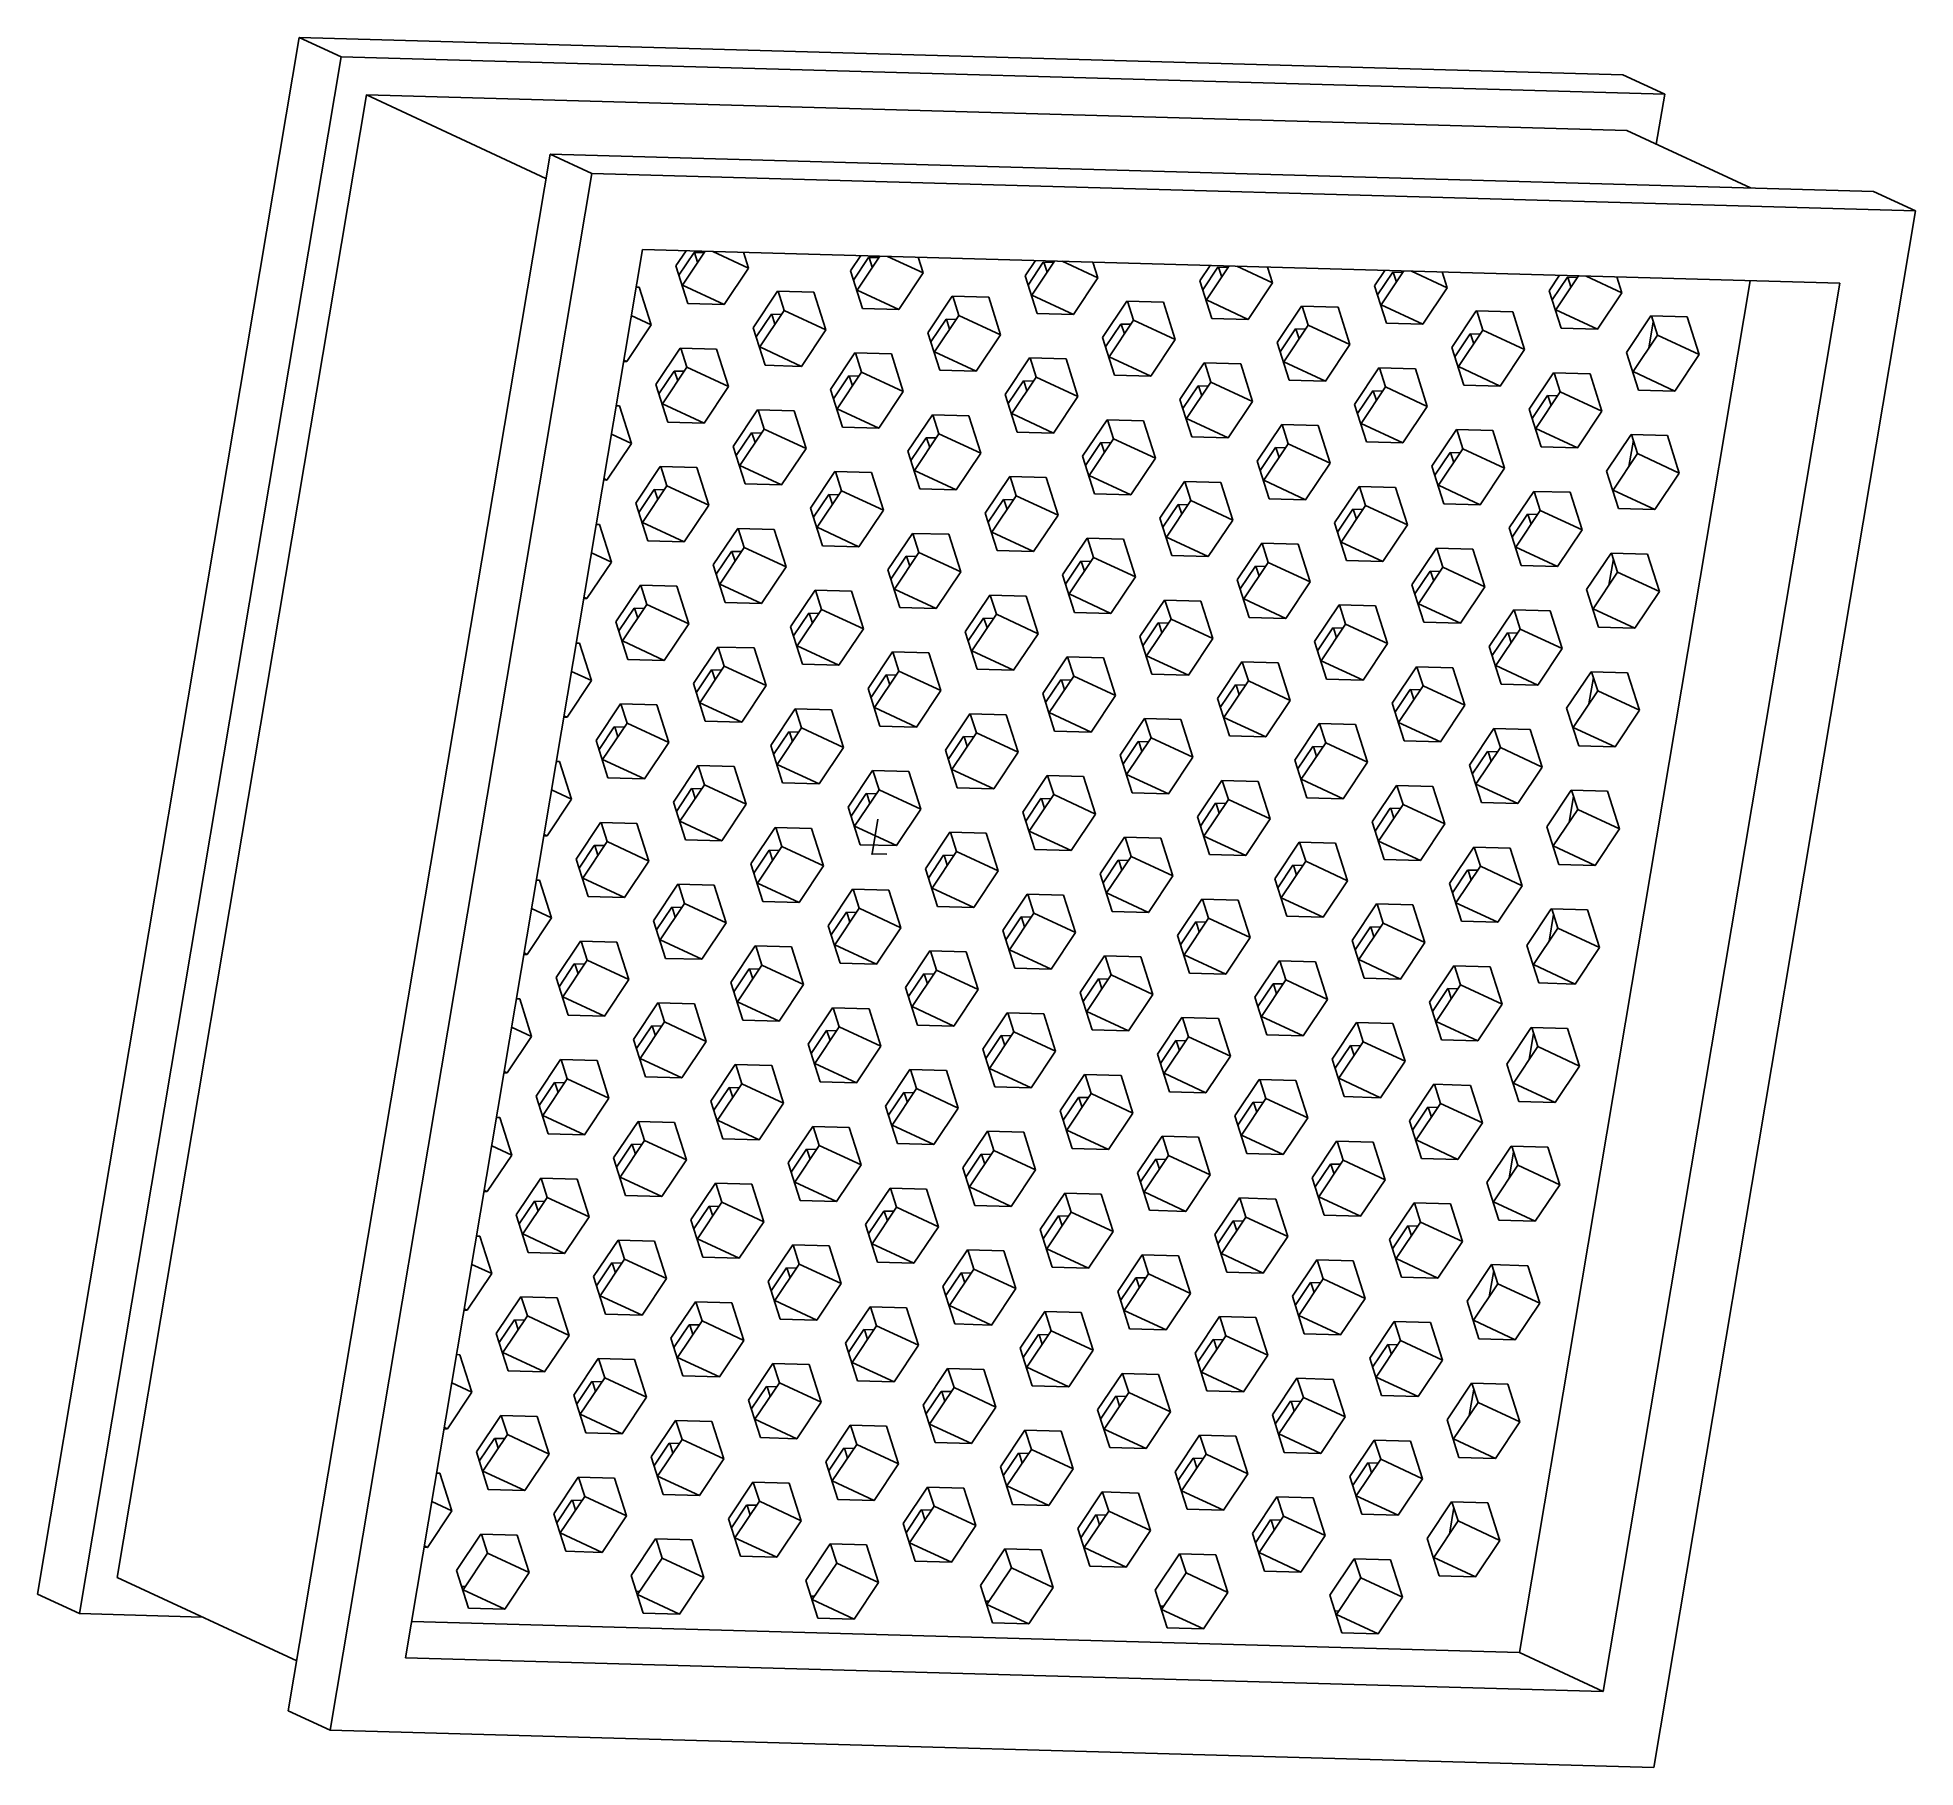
# Model space of a CAD drawing. Header units: inches. Extents: x -10.9 to 13.6, y -11.9 to 10.7.
import ezdxf

# ---------------------------------------------------------------- set-up
doc = ezdxf.new("R2010")
doc.units = ezdxf.units.IN
doc.header["$MEASUREMENT"] = 0
doc.header["$PDSIZE"] = -1

msp = doc.modelspace()

# ---------------------------------------------------------------- linework, layer by layer
at = {"color": 7, "linetype": 'Continuous', "lineweight": 25}
for p, q in [((-10.887, -9.657), (-7.472, 10.651)), ((-7.472, 10.651), (-6.927, 10.398)), ((-7.472, 10.651), (9.797, 10.164)), ((-10.342, -9.911), (-6.927, 10.398)), ((-6.927, 10.398), (10.342, 9.911)), ((9.797, 10.164), (10.342, 9.911)), ((-6.597, 9.903), (-9.85, -9.439)), ((-4.254, 8.814), (-6.597, 9.903)), ((9.85, 9.439), (-6.597, 9.903)), ((10.342, 9.911), (10.233, 9.261)), ((11.463, 8.689), (9.85, 9.439)), ((-4.201, 9.131), (-7.616, -11.178)), ((-3.655, 8.878), (-4.201, 9.131)), ((13.068, 8.644), (-4.201, 9.131)), ((-3.655, 8.878), (-7.07, -11.431)), ((13.614, 8.39), (-3.655, 8.878)), ((13.614, 8.39), (13.068, 8.644)), ((10.199, -11.919), (13.614, 8.39)), ((-2.996, 7.887), (-6.085, -10.487)), ((12.629, 7.446), (-2.996, 7.887)), ((-2.426, 7.871), (-2.56, 7.671)), ((-2.522, 7.551), (-2.322, 7.849)), ((-2.474, 7.421), (-2.178, 7.864)), ((-2.322, 7.849), (-2.191, 7.845)), ((-2.317, 7.849), (-2.275, 7.719)), ((-2.078, 7.861), (-1.61, 7.644)), ((-1.61, 7.644), (-1.676, 7.85)), ((-2.56, 7.671), (-2.404, 7.181)), ((-1.929, 7.167), (-1.61, 7.644)), ((-0.147, 7.807), (-0.281, 7.607)), ((-0.281, 7.607), (-0.125, 7.116)), ((-0.243, 7.486), (-0.044, 7.784)), ((-0.195, 7.356), (0.101, 7.8)), ((-0.044, 7.784), (0.088, 7.781)), ((-0.038, 7.784), (0.004, 7.654)), ((0.201, 7.797), (0.668, 7.58)), ((0.668, 7.58), (0.603, 7.786)), ((2.132, 7.743), (1.998, 7.542)), ((2.036, 7.422), (2.235, 7.72)), ((2.083, 7.292), (2.38, 7.736)), ((2.235, 7.72), (2.367, 7.716)), ((2.241, 7.72), (2.283, 7.59)), ((2.48, 7.733), (2.947, 7.515)), ((2.947, 7.515), (2.882, 7.721)), ((4.411, 7.678), (4.277, 7.478)), ((4.315, 7.358), (4.514, 7.656)), ((4.362, 7.228), (4.659, 7.671)), ((4.514, 7.656), (4.646, 7.652)), ((4.52, 7.656), (4.562, 7.526)), ((4.759, 7.668), (5.226, 7.451)), ((5.226, 7.451), (5.161, 7.657)), ((6.69, 7.614), (6.556, 7.414)), ((6.641, 7.163), (6.938, 7.607)), ((7.038, 7.604), (7.505, 7.387)), ((-3.036, 7.393), (-3.079, 7.394)), ((-2.88, 6.903), (-3.036, 7.393)), ((-2.48, 7.421), (-2.474, 7.421)), ((-2.474, 7.421), (-1.929, 7.167)), ((-0.201, 7.357), (-0.195, 7.356)), ((-0.195, 7.356), (0.35, 7.103)), ((0.35, 7.103), (0.668, 7.58)), ((1.998, 7.542), (2.154, 7.052)), ((2.629, 7.039), (2.947, 7.515)), ((4.277, 7.478), (4.433, 6.988)), ((4.908, 6.974), (5.226, 7.451)), ((6.556, 7.414), (6.712, 6.923)), ((6.594, 7.293), (6.793, 7.591)), ((6.793, 7.591), (6.925, 7.588)), ((6.799, 7.591), (6.841, 7.461)), ((7.187, 6.91), (7.505, 7.387)), ((7.505, 7.387), (7.44, 7.593)), ((8.448, -10.421), (11.458, 7.479)), ((8.969, 7.55), (8.835, 7.349)), ((8.873, 7.229), (9.072, 7.527)), ((8.92, 7.099), (9.217, 7.543)), ((9.072, 7.527), (9.204, 7.523)), ((9.078, 7.527), (9.119, 7.397)), ((9.317, 7.54), (9.784, 7.322)), ((9.539, -10.928), (12.629, 7.446)), ((9.784, 7.322), (9.719, 7.528)), ((-2.404, 7.181), (-1.929, 7.167)), ((-1.232, 7.342), (-1.551, 6.865)), ((-0.757, 7.329), (-1.232, 7.342)), ((-1.146, 7.092), (-1.226, 7.342)), ((-0.601, 6.838), (-0.757, 7.329)), ((-0.125, 7.116), (0.35, 7.103)), ((1.047, 7.278), (0.728, 6.801)), ((1.522, 7.264), (1.047, 7.278)), ((1.133, 7.027), (1.053, 7.277)), ((1.678, 6.774), (1.522, 7.264)), ((2.077, 7.292), (2.083, 7.292)), ((2.083, 7.292), (2.629, 7.039)), ((3.326, 7.213), (3.007, 6.736)), ((3.801, 7.2), (3.326, 7.213)), ((3.412, 6.963), (3.332, 7.213)), ((3.957, 6.71), (3.801, 7.2)), ((4.356, 7.228), (4.362, 7.228)), ((4.362, 7.228), (4.908, 6.974)), ((5.605, 7.149), (5.286, 6.672)), ((6.08, 7.136), (5.605, 7.149)), ((5.69, 6.899), (5.611, 7.149)), ((6.236, 6.645), (6.08, 7.136)), ((6.635, 7.164), (6.641, 7.163)), ((6.641, 7.163), (7.187, 6.91)), ((8.835, 7.349), (8.991, 6.859)), ((9.465, 6.846), (9.784, 7.322)), ((-3.199, 6.426), (-2.88, 6.903)), ((-3.141, 7.024), (-2.88, 6.903)), ((-1.551, 6.865), (-1.395, 6.375)), ((-1.512, 6.745), (-1.313, 7.043)), ((-1.465, 6.615), (-1.146, 7.092)), ((-1.313, 7.043), (-1.181, 7.039)), ((-1.307, 7.043), (-1.266, 6.913)), ((-1.146, 7.092), (-0.601, 6.838)), ((0.767, 6.68), (0.966, 6.979)), ((0.814, 6.551), (1.133, 7.027)), ((0.966, 6.979), (1.097, 6.975)), ((0.972, 6.978), (1.013, 6.849)), ((1.133, 7.027), (1.678, 6.774)), ((2.154, 7.052), (2.629, 7.039)), ((3.046, 6.616), (3.245, 6.914)), ((3.093, 6.486), (3.412, 6.963)), ((3.245, 6.914), (3.376, 6.911)), ((3.251, 6.914), (3.292, 6.784)), ((3.412, 6.963), (3.957, 6.71)), ((4.433, 6.988), (4.908, 6.974)), ((5.372, 6.422), (5.69, 6.899)), ((5.69, 6.899), (6.236, 6.645)), ((6.712, 6.923), (7.187, 6.91)), ((7.884, 7.085), (7.565, 6.608)), ((8.359, 7.071), (7.884, 7.085)), ((7.969, 6.834), (7.89, 7.084)), ((8.515, 6.581), (8.359, 7.071)), ((8.914, 7.099), (8.92, 7.099)), ((8.92, 7.099), (9.465, 6.846)), ((10.163, 7.02), (9.844, 6.543)), ((10.135, 6.6), (10.193, 6.944)), ((10.637, 7.007), (10.163, 7.02)), ((10.248, 6.77), (10.169, 7.02)), ((10.794, 6.517), (10.637, 7.007)), ((-0.92, 6.361), (-0.601, 6.838)), ((0.728, 6.801), (0.884, 6.311)), ((1.359, 6.297), (1.678, 6.774)), ((3.007, 6.736), (3.163, 6.246)), ((3.638, 6.233), (3.957, 6.71)), ((5.286, 6.672), (5.442, 6.182)), ((5.324, 6.552), (5.524, 6.85)), ((5.524, 6.85), (5.655, 6.846)), ((5.53, 6.85), (5.571, 6.72)), ((5.917, 6.168), (6.236, 6.645)), ((7.603, 6.487), (7.803, 6.786)), ((7.651, 6.358), (7.969, 6.834)), ((7.803, 6.786), (7.934, 6.782)), ((7.809, 6.785), (7.85, 6.656)), ((7.969, 6.834), (8.515, 6.581)), ((8.991, 6.859), (9.465, 6.846)), ((9.93, 6.293), (10.248, 6.77)), ((10.248, 6.77), (10.794, 6.517)), ((-3.241, 6.427), (-3.199, 6.426)), ((-3.238, 6.444), (-3.199, 6.426)), ((-2.501, 6.6), (-2.82, 6.124)), ((-2.027, 6.587), (-2.501, 6.6)), ((-2.416, 6.35), (-2.496, 6.6)), ((-1.871, 6.097), (-2.027, 6.587)), ((-1.471, 6.615), (-1.465, 6.615)), ((-1.465, 6.615), (-0.92, 6.361)), ((-1.395, 6.375), (-0.92, 6.361)), ((-0.223, 6.536), (-0.541, 6.059)), ((0.252, 6.523), (-0.223, 6.536)), ((-0.137, 6.286), (-0.217, 6.536)), ((0.408, 6.032), (0.252, 6.523)), ((0.808, 6.551), (0.814, 6.551)), ((0.814, 6.551), (1.359, 6.297)), ((2.056, 6.472), (1.738, 5.995)), ((2.531, 6.458), (2.056, 6.472)), ((2.142, 6.222), (2.062, 6.472)), ((2.687, 5.968), (2.531, 6.458)), ((3.087, 6.486), (3.093, 6.486)), ((3.093, 6.486), (3.638, 6.233)), ((4.335, 6.407), (4.017, 5.931)), ((4.81, 6.394), (4.335, 6.407)), ((4.421, 6.157), (4.341, 6.407)), ((4.966, 5.904), (4.81, 6.394)), ((5.366, 6.422), (5.372, 6.422)), ((5.372, 6.422), (5.917, 6.168)), ((7.565, 6.608), (7.721, 6.118)), ((8.196, 6.104), (8.515, 6.581)), ((9.844, 6.543), (10, 6.053)), ((10.475, 6.04), (10.794, 6.517)), ((-2.782, 6.003), (-2.583, 6.301)), ((-2.735, 5.873), (-2.416, 6.35)), ((-2.583, 6.301), (-2.451, 6.298)), ((-2.577, 6.301), (-2.535, 6.171)), ((-2.416, 6.35), (-1.871, 6.097)), ((-0.503, 5.939), (-0.304, 6.237)), ((-0.456, 5.809), (-0.137, 6.286)), ((-0.304, 6.237), (-0.172, 6.233)), ((-0.298, 6.237), (-0.256, 6.107)), ((-0.137, 6.286), (0.408, 6.032)), ((0.884, 6.311), (1.359, 6.297)), ((1.776, 5.875), (1.975, 6.173)), ((1.823, 5.745), (2.142, 6.222)), ((1.975, 6.173), (2.107, 6.169)), ((1.981, 6.173), (2.022, 6.043)), ((2.142, 6.222), (2.687, 5.968)), ((3.163, 6.246), (3.638, 6.233)), ((4.102, 5.68), (4.421, 6.157)), ((4.421, 6.157), (4.966, 5.904)), ((5.442, 6.182), (5.917, 6.168)), ((6.614, 6.343), (6.296, 5.866)), ((7.089, 6.33), (6.614, 6.343)), ((6.7, 6.093), (6.62, 6.343)), ((7.245, 5.839), (7.089, 6.33)), ((7.645, 6.358), (7.651, 6.358)), ((7.651, 6.358), (8.196, 6.104)), ((8.893, 6.279), (8.574, 5.802)), ((9.368, 6.265), (8.893, 6.279)), ((8.979, 6.029), (8.899, 6.279)), ((9.524, 5.775), (9.368, 6.265)), ((9.924, 6.293), (9.93, 6.293)), ((9.93, 6.293), (10.475, 6.04)), ((-2.82, 6.124), (-2.664, 5.633)), ((-2.189, 5.62), (-1.871, 6.097)), ((-0.541, 6.059), (-0.385, 5.569)), ((0.09, 5.556), (0.408, 6.032)), ((1.738, 5.995), (1.894, 5.505)), ((2.369, 5.491), (2.687, 5.968)), ((4.017, 5.931), (4.173, 5.44)), ((4.055, 5.81), (4.254, 6.108)), ((4.254, 6.108), (4.386, 6.105)), ((4.26, 6.108), (4.301, 5.978)), ((4.647, 5.427), (4.966, 5.904)), ((6.334, 5.746), (6.533, 6.044)), ((6.381, 5.616), (6.7, 6.093)), ((6.533, 6.044), (6.665, 6.04)), ((6.539, 6.044), (6.58, 5.914)), ((6.7, 6.093), (7.245, 5.839)), ((7.721, 6.118), (8.196, 6.104)), ((8.613, 5.682), (8.812, 5.98)), ((8.66, 5.552), (8.979, 6.029)), ((8.812, 5.98), (8.944, 5.976)), ((8.818, 5.98), (8.859, 5.85)), ((8.979, 6.029), (9.524, 5.775)), ((10, 6.053), (10.475, 6.04)), ((-3.296, 5.846), (-3.339, 5.847)), ((-3.14, 5.355), (-3.296, 5.846)), ((-2.741, 5.874), (-2.735, 5.873)), ((-2.735, 5.873), (-2.189, 5.62)), ((-1.492, 5.795), (-1.811, 5.318)), ((-1.017, 5.781), (-1.492, 5.795)), ((-1.407, 5.544), (-1.486, 5.794)), ((-0.861, 5.291), (-1.017, 5.781)), ((-0.462, 5.809), (-0.456, 5.809)), ((-0.456, 5.809), (0.09, 5.556)), ((0.787, 5.73), (0.468, 5.253)), ((1.262, 5.717), (0.787, 5.73)), ((0.872, 5.48), (0.793, 5.73)), ((1.418, 5.227), (1.262, 5.717)), ((1.817, 5.745), (1.823, 5.745)), ((1.823, 5.745), (2.369, 5.491)), ((3.066, 5.666), (2.747, 5.189)), ((3.541, 5.653), (3.066, 5.666)), ((3.151, 5.416), (3.072, 5.666)), ((3.697, 5.162), (3.541, 5.653)), ((4.096, 5.681), (4.102, 5.68)), ((4.102, 5.68), (4.647, 5.427)), ((6.296, 5.866), (6.452, 5.376)), ((6.926, 5.363), (7.245, 5.839)), ((8.574, 5.802), (8.731, 5.312)), ((9.205, 5.298), (9.524, 5.775)), ((-3.401, 5.477), (-3.14, 5.355)), ((-2.664, 5.633), (-2.189, 5.62)), ((-1.773, 5.197), (-1.573, 5.496)), ((-1.725, 5.068), (-1.407, 5.544)), ((-1.573, 5.496), (-1.442, 5.492)), ((-1.567, 5.495), (-1.526, 5.366)), ((-1.407, 5.544), (-0.861, 5.291)), ((-0.385, 5.569), (0.09, 5.556)), ((0.506, 5.133), (0.706, 5.431)), ((0.554, 5.003), (0.872, 5.48)), ((0.706, 5.431), (0.837, 5.428)), ((0.712, 5.431), (0.753, 5.301)), ((0.872, 5.48), (1.418, 5.227)), ((1.894, 5.505), (2.369, 5.491)), ((2.833, 4.939), (3.151, 5.416)), ((3.151, 5.416), (3.697, 5.162)), ((4.173, 5.44), (4.647, 5.427)), ((5.345, 5.602), (5.026, 5.125)), ((5.819, 5.588), (5.345, 5.602)), ((5.43, 5.351), (5.351, 5.601)), ((5.976, 5.098), (5.819, 5.588)), ((6.375, 5.616), (6.381, 5.616)), ((6.381, 5.616), (6.926, 5.363)), ((7.624, 5.537), (7.305, 5.06)), ((8.098, 5.524), (7.624, 5.537)), ((7.709, 5.287), (7.63, 5.537)), ((8.254, 5.034), (8.098, 5.524)), ((8.654, 5.552), (8.66, 5.552)), ((8.66, 5.552), (9.205, 5.298)), ((9.903, 5.473), (9.584, 4.996)), ((9.875, 5.053), (9.933, 5.397)), ((10.377, 5.46), (9.903, 5.473)), ((9.988, 5.223), (9.908, 5.473)), ((10.533, 4.969), (10.377, 5.46)), ((-3.459, 4.878), (-3.14, 5.355)), ((-1.811, 5.318), (-1.655, 4.828)), ((-1.18, 4.814), (-0.861, 5.291)), ((0.468, 5.253), (0.624, 4.763)), ((1.099, 4.75), (1.418, 5.227)), ((2.747, 5.189), (2.903, 4.699)), ((2.785, 5.069), (2.985, 5.367)), ((2.985, 5.367), (3.116, 5.363)), ((2.991, 5.367), (3.032, 5.237)), ((3.378, 4.685), (3.697, 5.162)), ((5.064, 5.004), (5.263, 5.303)), ((5.112, 4.875), (5.43, 5.351)), ((5.263, 5.303), (5.395, 5.299)), ((5.269, 5.302), (5.311, 5.173)), ((5.43, 5.351), (5.976, 5.098)), ((6.452, 5.376), (6.926, 5.363)), ((7.343, 4.94), (7.542, 5.238)), ((7.39, 4.81), (7.709, 5.287)), ((7.542, 5.238), (7.674, 5.235)), ((7.548, 5.238), (7.59, 5.108)), ((7.709, 5.287), (8.254, 5.034)), ((8.731, 5.312), (9.205, 5.298)), ((9.669, 4.746), (9.988, 5.223)), ((9.988, 5.223), (10.533, 4.969)), ((-2.762, 5.053), (-3.08, 4.576)), ((-2.287, 5.04), (-2.762, 5.053)), ((-2.676, 4.803), (-2.756, 5.053)), ((-2.131, 4.549), (-2.287, 5.04)), ((-1.731, 5.068), (-1.725, 5.068)), ((-1.725, 5.068), (-1.18, 4.814)), ((-0.483, 4.989), (-0.801, 4.512)), ((-0.008, 4.975), (-0.483, 4.989)), ((-0.397, 4.739), (-0.477, 4.989)), ((0.148, 4.485), (-0.008, 4.975)), ((0.548, 5.003), (0.554, 5.003)), ((0.554, 5.003), (1.099, 4.75)), ((1.796, 4.924), (1.477, 4.448)), ((2.271, 4.911), (1.796, 4.924)), ((1.882, 4.674), (1.802, 4.924)), ((2.427, 4.421), (2.271, 4.911)), ((2.827, 4.939), (2.833, 4.939)), ((2.833, 4.939), (3.378, 4.685)), ((5.026, 5.125), (5.182, 4.635)), ((5.657, 4.621), (5.976, 5.098)), ((7.305, 5.06), (7.461, 4.57)), ((7.936, 4.557), (8.254, 5.034)), ((9.584, 4.996), (9.74, 4.506)), ((10.215, 4.492), (10.533, 4.969)), ((-3.501, 4.88), (-3.459, 4.878)), ((-3.499, 4.897), (-3.459, 4.878)), ((-3.042, 4.456), (-2.843, 4.754)), ((-2.995, 4.326), (-2.676, 4.803)), ((-2.843, 4.754), (-2.711, 4.75)), ((-2.837, 4.754), (-2.796, 4.624)), ((-2.676, 4.803), (-2.131, 4.549)), ((-1.655, 4.828), (-1.18, 4.814)), ((-0.763, 4.392), (-0.564, 4.69)), ((-0.716, 4.262), (-0.397, 4.739)), ((-0.564, 4.69), (-0.432, 4.686)), ((-0.558, 4.69), (-0.517, 4.56)), ((-0.397, 4.739), (0.148, 4.485)), ((0.624, 4.763), (1.099, 4.75)), ((1.563, 4.197), (1.882, 4.674)), ((1.882, 4.674), (2.427, 4.421)), ((2.903, 4.699), (3.378, 4.685)), ((4.075, 4.86), (3.756, 4.383)), ((4.55, 4.847), (4.075, 4.86)), ((4.161, 4.61), (4.081, 4.86)), ((4.706, 4.356), (4.55, 4.847)), ((5.106, 4.875), (5.112, 4.875)), ((5.112, 4.875), (5.657, 4.621)), ((6.354, 4.796), (6.035, 4.319)), ((6.829, 4.782), (6.354, 4.796)), ((6.44, 4.546), (6.36, 4.796)), ((6.985, 4.292), (6.829, 4.782)), ((7.385, 4.81), (7.39, 4.81)), ((7.39, 4.81), (7.936, 4.557)), ((8.633, 4.731), (8.314, 4.255)), ((9.108, 4.718), (8.633, 4.731)), ((8.719, 4.481), (8.639, 4.731)), ((9.264, 4.228), (9.108, 4.718)), ((9.663, 4.746), (9.669, 4.746)), ((9.669, 4.746), (10.215, 4.492)), ((-3.08, 4.576), (-2.924, 4.086)), ((-2.45, 4.073), (-2.131, 4.549)), ((-0.801, 4.512), (-0.645, 4.022)), ((-0.171, 4.008), (0.148, 4.485)), ((1.477, 4.448), (1.634, 3.957)), ((1.516, 4.327), (1.715, 4.625)), ((1.715, 4.625), (1.847, 4.622)), ((1.721, 4.625), (1.762, 4.495)), ((2.108, 3.944), (2.427, 4.421)), ((3.795, 4.263), (3.994, 4.561)), ((3.842, 4.133), (4.161, 4.61)), ((3.994, 4.561), (4.126, 4.557)), ((4, 4.561), (4.041, 4.431)), ((4.161, 4.61), (4.706, 4.356)), ((5.182, 4.635), (5.657, 4.621)), ((6.074, 4.199), (6.273, 4.497)), ((6.121, 4.069), (6.44, 4.546)), ((6.273, 4.497), (6.405, 4.493)), ((6.279, 4.497), (6.32, 4.367)), ((6.44, 4.546), (6.985, 4.292)), ((7.461, 4.57), (7.936, 4.557)), ((8.353, 4.134), (8.552, 4.432)), ((8.4, 4.004), (8.719, 4.481)), ((8.552, 4.432), (8.683, 4.429)), ((8.558, 4.432), (8.599, 4.302)), ((8.719, 4.481), (9.264, 4.228)), ((9.74, 4.506), (10.215, 4.492)), ((-3.556, 4.298), (-3.599, 4.299)), ((-3.4, 3.808), (-3.556, 4.298)), ((-3.001, 4.326), (-2.995, 4.326)), ((-2.995, 4.326), (-2.45, 4.073)), ((-1.752, 4.247), (-2.071, 3.77)), ((-1.278, 4.234), (-1.752, 4.247)), ((-1.667, 3.997), (-1.746, 4.247)), ((-1.121, 3.744), (-1.278, 4.234)), ((-0.722, 4.262), (-0.716, 4.262)), ((-0.716, 4.262), (-0.171, 4.008)), ((0.527, 4.183), (0.208, 3.706)), ((1.001, 4.17), (0.527, 4.183)), ((0.612, 3.933), (0.533, 4.183)), ((1.157, 3.679), (1.001, 4.17)), ((1.557, 4.198), (1.563, 4.197)), ((1.563, 4.197), (2.108, 3.944)), ((3.756, 4.383), (3.912, 3.893)), ((4.387, 3.88), (4.706, 4.356)), ((6.035, 4.319), (6.191, 3.829)), ((6.666, 3.815), (6.985, 4.292)), ((8.314, 4.255), (8.47, 3.764)), ((8.945, 3.751), (9.264, 4.228)), ((-3.661, 3.929), (-3.4, 3.808)), ((-2.924, 4.086), (-2.45, 4.073)), ((-2.033, 3.65), (-1.833, 3.948)), ((-1.985, 3.52), (-1.667, 3.997)), ((-1.833, 3.948), (-1.702, 3.945)), ((-1.827, 3.948), (-1.786, 3.818)), ((-1.667, 3.997), (-1.121, 3.744)), ((-0.645, 4.022), (-0.171, 4.008)), ((0.294, 3.456), (0.612, 3.933)), ((0.612, 3.933), (1.157, 3.679)), ((1.634, 3.957), (2.108, 3.944)), ((2.806, 4.119), (2.487, 3.642)), ((3.28, 4.105), (2.806, 4.119)), ((2.891, 3.868), (2.812, 4.118)), ((3.436, 3.615), (3.28, 4.105)), ((3.836, 4.133), (3.842, 4.133)), ((3.842, 4.133), (4.387, 3.88)), ((5.084, 4.054), (4.766, 3.577)), ((5.559, 4.041), (5.084, 4.054)), ((5.17, 3.804), (5.09, 4.054)), ((5.715, 3.551), (5.559, 4.041)), ((6.115, 4.069), (6.121, 4.069)), ((6.121, 4.069), (6.666, 3.815)), ((7.363, 3.99), (7.045, 3.513)), ((7.838, 3.977), (7.363, 3.99)), ((7.449, 3.74), (7.369, 3.99)), ((7.994, 3.486), (7.838, 3.977)), ((8.394, 4.005), (8.4, 4.004)), ((8.4, 4.004), (8.945, 3.751)), ((9.642, 3.926), (9.324, 3.449)), ((10.117, 3.912), (9.642, 3.926)), ((9.728, 3.675), (9.648, 3.925)), ((-3.719, 3.331), (-3.4, 3.808)), ((-2.071, 3.77), (-1.915, 3.28)), ((-1.44, 3.267), (-1.121, 3.744)), ((0.208, 3.706), (0.364, 3.216)), ((0.246, 3.586), (0.445, 3.884)), ((0.445, 3.884), (0.577, 3.88)), ((0.451, 3.884), (0.493, 3.754)), ((0.839, 3.202), (1.157, 3.679)), ((2.525, 3.521), (2.724, 3.82)), ((2.572, 3.392), (2.891, 3.868)), ((2.724, 3.82), (2.856, 3.816)), ((2.73, 3.819), (2.772, 3.69)), ((2.891, 3.868), (3.436, 3.615)), ((3.912, 3.893), (4.387, 3.88)), ((4.804, 3.457), (5.003, 3.755)), ((4.851, 3.327), (5.17, 3.804)), ((5.003, 3.755), (5.135, 3.752)), ((5.009, 3.755), (5.051, 3.625)), ((5.17, 3.804), (5.715, 3.551)), ((6.191, 3.829), (6.666, 3.815)), ((7.083, 3.393), (7.282, 3.691)), ((7.13, 3.263), (7.449, 3.74)), ((7.282, 3.691), (7.414, 3.687)), ((7.288, 3.691), (7.33, 3.561)), ((7.449, 3.74), (7.994, 3.486)), ((8.47, 3.764), (8.945, 3.751)), ((9.409, 3.199), (9.728, 3.675)), ((9.615, 3.506), (9.672, 3.85)), ((9.728, 3.675), (10.273, 3.422)), ((10.273, 3.422), (10.117, 3.912)), ((-3.022, 3.506), (-3.341, 3.029)), ((-2.547, 3.492), (-3.022, 3.506)), ((-2.936, 3.256), (-3.016, 3.506)), ((-2.391, 3.002), (-2.547, 3.492)), ((-1.991, 3.52), (-1.985, 3.52)), ((-1.985, 3.52), (-1.44, 3.267)), ((-0.743, 3.441), (-1.062, 2.965)), ((-0.268, 3.428), (-0.743, 3.441)), ((-0.657, 3.191), (-0.737, 3.441)), ((0.288, 3.456), (0.294, 3.456)), ((0.294, 3.456), (0.839, 3.202)), ((2.487, 3.642), (2.643, 3.152)), ((3.118, 3.138), (3.436, 3.615)), ((4.766, 3.577), (4.922, 3.087)), ((5.397, 3.074), (5.715, 3.551)), ((7.045, 3.513), (7.201, 3.023)), ((7.676, 3.009), (7.994, 3.486)), ((9.324, 3.449), (9.48, 2.959)), ((-3.762, 3.332), (-3.719, 3.331)), ((-3.759, 3.35), (-3.719, 3.331)), ((-3.302, 2.909), (-3.103, 3.207)), ((-3.255, 2.779), (-2.936, 3.256)), ((-3.103, 3.207), (-2.971, 3.203)), ((-3.097, 3.207), (-3.056, 3.077)), ((-2.936, 3.256), (-2.391, 3.002)), ((-1.915, 3.28), (-1.44, 3.267)), ((-0.976, 2.714), (-0.657, 3.191)), ((-0.657, 3.191), (-0.112, 2.938)), ((-0.112, 2.938), (-0.268, 3.428)), ((0.364, 3.216), (0.839, 3.202)), ((1.536, 3.377), (1.217, 2.9)), ((2.011, 3.364), (1.536, 3.377)), ((1.622, 3.127), (1.542, 3.377)), ((2.167, 2.873), (2.011, 3.364)), ((2.566, 3.392), (2.572, 3.392)), ((2.572, 3.392), (3.118, 3.138)), ((3.815, 3.313), (3.496, 2.836)), ((4.29, 3.299), (3.815, 3.313)), ((3.901, 3.063), (3.821, 3.313)), ((4.446, 2.809), (4.29, 3.299)), ((4.845, 3.327), (4.851, 3.327)), ((4.851, 3.327), (5.397, 3.074)), ((6.094, 3.248), (5.775, 2.772)), ((6.569, 3.235), (6.094, 3.248)), ((6.179, 2.998), (6.1, 3.248)), ((6.725, 2.745), (6.569, 3.235)), ((7.124, 3.263), (7.13, 3.263)), ((7.13, 3.263), (7.676, 3.009)), ((9.403, 3.199), (9.409, 3.199)), ((9.409, 3.199), (9.954, 2.945)), ((9.954, 2.945), (10.273, 3.422)), ((-3.341, 3.029), (-3.184, 2.539)), ((-2.71, 2.525), (-2.391, 3.002)), ((-1.062, 2.965), (-0.906, 2.474)), ((-1.023, 2.844), (-0.824, 3.142)), ((-0.824, 3.142), (-0.692, 3.139)), ((-0.818, 3.142), (-0.777, 3.012)), ((1.256, 2.78), (1.455, 3.078)), ((1.303, 2.65), (1.622, 3.127)), ((1.455, 3.078), (1.586, 3.074)), ((1.461, 3.078), (1.502, 2.948)), ((1.622, 3.127), (2.167, 2.873)), ((2.643, 3.152), (3.118, 3.138)), ((3.535, 2.716), (3.734, 3.014)), ((3.582, 2.586), (3.901, 3.063)), ((3.734, 3.014), (3.865, 3.01)), ((3.74, 3.014), (3.781, 2.884)), ((3.901, 3.063), (4.446, 2.809)), ((4.922, 3.087), (5.397, 3.074)), ((5.813, 2.651), (6.013, 2.949)), ((5.861, 2.521), (6.179, 2.998)), ((6.013, 2.949), (6.144, 2.946)), ((6.019, 2.949), (6.06, 2.819)), ((6.179, 2.998), (6.725, 2.745)), ((7.201, 3.023), (7.676, 3.009)), ((8.373, 3.184), (8.054, 2.707)), ((8.848, 3.171), (8.373, 3.184)), ((8.458, 2.934), (8.379, 3.184)), ((9.004, 2.68), (8.848, 3.171)), ((9.48, 2.959), (9.954, 2.945)), ((-3.817, 2.751), (-3.859, 2.752)), ((-3.661, 2.261), (-3.817, 2.751)), ((-3.261, 2.779), (-3.255, 2.779)), ((-3.255, 2.779), (-2.71, 2.525)), ((-2.012, 2.7), (-2.331, 2.223)), ((-1.538, 2.687), (-2.012, 2.7)), ((-1.927, 2.45), (-2.007, 2.7)), ((-0.982, 2.715), (-0.976, 2.714)), ((-0.976, 2.714), (-0.431, 2.461)), ((-0.431, 2.461), (-0.112, 2.938)), ((1.217, 2.9), (1.373, 2.41)), ((1.848, 2.397), (2.167, 2.873)), ((3.496, 2.836), (3.652, 2.346)), ((4.127, 2.332), (4.446, 2.809)), ((5.775, 2.772), (5.931, 2.281)), ((6.406, 2.268), (6.725, 2.745)), ((8.054, 2.707), (8.21, 2.217)), ((8.092, 2.587), (8.292, 2.885)), ((8.14, 2.457), (8.458, 2.934)), ((8.292, 2.885), (8.423, 2.881)), ((8.298, 2.885), (8.339, 2.755)), ((8.458, 2.934), (9.004, 2.68)), ((-3.184, 2.539), (-2.71, 2.525)), ((-1.382, 2.196), (-1.538, 2.687)), ((-0.906, 2.474), (-0.431, 2.461)), ((0.266, 2.636), (-0.052, 2.159)), ((0.741, 2.622), (0.266, 2.636)), ((0.352, 2.385), (0.272, 2.635)), ((0.897, 2.132), (0.741, 2.622)), ((1.297, 2.65), (1.303, 2.65)), ((1.303, 2.65), (1.848, 2.397)), ((2.545, 2.571), (2.227, 2.094)), ((3.02, 2.558), (2.545, 2.571)), ((2.631, 2.321), (2.551, 2.571)), ((3.176, 2.068), (3.02, 2.558)), ((3.576, 2.586), (3.582, 2.586)), ((3.582, 2.586), (4.127, 2.332)), ((4.824, 2.507), (4.506, 2.03)), ((5.299, 2.494), (4.824, 2.507)), ((4.91, 2.257), (4.83, 2.507)), ((5.455, 2.003), (5.299, 2.494)), ((5.855, 2.522), (5.861, 2.521)), ((5.861, 2.521), (6.406, 2.268)), ((8.134, 2.457), (8.14, 2.457)), ((8.14, 2.457), (8.685, 2.204)), ((8.685, 2.204), (9.004, 2.68)), ((-3.979, 1.784), (-3.661, 2.261)), ((-3.921, 2.382), (-3.661, 2.261)), ((-2.331, 2.223), (-2.175, 1.733)), ((-2.293, 2.103), (-2.094, 2.401)), ((-2.246, 1.973), (-1.927, 2.45)), ((-2.094, 2.401), (-1.962, 2.397)), ((-2.088, 2.401), (-2.046, 2.271)), ((-1.927, 2.45), (-1.382, 2.196)), ((-0.014, 2.038), (0.185, 2.337)), ((0.033, 1.909), (0.352, 2.385)), ((0.185, 2.337), (0.317, 2.333)), ((0.191, 2.336), (0.233, 2.207)), ((0.352, 2.385), (0.897, 2.132)), ((1.373, 2.41), (1.848, 2.397)), ((2.265, 1.974), (2.464, 2.272)), ((2.312, 1.844), (2.631, 2.321)), ((2.464, 2.272), (2.596, 2.269)), ((2.47, 2.272), (2.511, 2.142)), ((2.631, 2.321), (3.176, 2.068)), ((3.652, 2.346), (4.127, 2.332)), ((4.544, 1.91), (4.743, 2.208)), ((4.591, 1.78), (4.91, 2.257)), ((4.743, 2.208), (4.875, 2.204)), ((4.749, 2.208), (4.79, 2.078)), ((4.91, 2.257), (5.455, 2.003)), ((5.931, 2.281), (6.406, 2.268)), ((7.103, 2.443), (6.785, 1.966)), ((7.578, 2.429), (7.103, 2.443)), ((7.189, 2.192), (7.109, 2.442)), ((7.734, 1.939), (7.578, 2.429)), ((8.21, 2.217), (8.685, 2.204)), ((9.382, 2.378), (9.063, 1.901)), ((9.354, 1.958), (9.412, 2.302)), ((9.857, 2.365), (9.382, 2.378)), ((9.468, 2.128), (9.388, 2.378)), ((10.013, 1.875), (9.857, 2.365)), ((-2.252, 1.973), (-2.246, 1.973)), ((-2.246, 1.973), (-1.7, 1.719)), ((-1.7, 1.719), (-1.382, 2.196)), ((-0.052, 2.159), (0.104, 1.669)), ((0.579, 1.655), (0.897, 2.132)), ((2.227, 2.094), (2.383, 1.604)), ((2.858, 1.591), (3.176, 2.068)), ((4.506, 2.03), (4.662, 1.54)), ((5.136, 1.526), (5.455, 2.003)), ((6.785, 1.966), (6.941, 1.476)), ((6.823, 1.846), (7.022, 2.144)), ((6.87, 1.716), (7.189, 2.192)), ((7.022, 2.144), (7.154, 2.14)), ((7.028, 2.143), (7.069, 2.014)), ((7.189, 2.192), (7.734, 1.939)), ((9.149, 1.651), (9.468, 2.128)), ((9.468, 2.128), (10.013, 1.875)), ((-4.022, 1.785), (-3.979, 1.784)), ((-4.019, 1.802), (-3.979, 1.784)), ((-3.282, 1.958), (-3.601, 1.482)), ((-2.807, 1.945), (-3.282, 1.958)), ((-3.196, 1.708), (-3.276, 1.958)), ((-2.651, 1.455), (-2.807, 1.945)), ((-2.175, 1.733), (-1.7, 1.719)), ((-1.003, 1.894), (-1.322, 1.417)), ((-0.528, 1.881), (-1.003, 1.894)), ((-0.918, 1.644), (-0.997, 1.894)), ((-0.372, 1.39), (-0.528, 1.881)), ((0.027, 1.909), (0.033, 1.909)), ((0.033, 1.909), (0.579, 1.655)), ((1.276, 1.83), (0.957, 1.353)), ((1.751, 1.816), (1.276, 1.83)), ((1.361, 1.58), (1.282, 1.83)), ((1.907, 1.326), (1.751, 1.816)), ((2.306, 1.844), (2.312, 1.844)), ((2.312, 1.844), (2.858, 1.591)), ((3.555, 1.765), (3.236, 1.289)), ((4.03, 1.752), (3.555, 1.765)), ((3.64, 1.515), (3.561, 1.765)), ((4.186, 1.262), (4.03, 1.752)), ((4.585, 1.78), (4.591, 1.78)), ((4.591, 1.78), (5.136, 1.526)), ((6.864, 1.716), (6.87, 1.716)), ((6.87, 1.716), (7.415, 1.462)), ((7.415, 1.462), (7.734, 1.939)), ((9.063, 1.901), (9.22, 1.411)), ((9.694, 1.398), (10.013, 1.875)), ((-3.601, 1.482), (-3.445, 0.991)), ((-3.562, 1.361), (-3.363, 1.659)), ((-3.515, 1.231), (-3.196, 1.708)), ((-3.363, 1.659), (-3.232, 1.656)), ((-3.357, 1.659), (-3.316, 1.529)), ((-3.196, 1.708), (-2.651, 1.455)), ((-1.284, 1.297), (-1.084, 1.595)), ((-1.236, 1.167), (-0.918, 1.644)), ((-1.084, 1.595), (-0.953, 1.591)), ((-1.078, 1.595), (-1.037, 1.465)), ((-0.918, 1.644), (-0.372, 1.39)), ((0.104, 1.669), (0.579, 1.655)), ((0.995, 1.233), (1.195, 1.531)), ((1.043, 1.103), (1.361, 1.58)), ((1.195, 1.531), (1.326, 1.527)), ((1.201, 1.531), (1.242, 1.401)), ((1.361, 1.58), (1.907, 1.326)), ((2.383, 1.604), (2.858, 1.591)), ((3.322, 1.038), (3.64, 1.515)), ((3.64, 1.515), (4.186, 1.262)), ((4.662, 1.54), (5.136, 1.526)), ((5.834, 1.701), (5.515, 1.224)), ((6.308, 1.688), (5.834, 1.701)), ((5.919, 1.451), (5.84, 1.701)), ((6.465, 1.197), (6.308, 1.688)), ((6.941, 1.476), (7.415, 1.462)), ((8.113, 1.637), (7.794, 1.16)), ((8.587, 1.623), (8.113, 1.637)), ((8.198, 1.387), (8.119, 1.637)), ((8.743, 1.133), (8.587, 1.623)), ((9.143, 1.651), (9.149, 1.651)), ((9.149, 1.651), (9.694, 1.398)), ((-3.521, 1.232), (-3.515, 1.231)), ((-3.515, 1.231), (-2.97, 0.978)), ((-2.97, 0.978), (-2.651, 1.455)), ((-1.322, 1.417), (-1.166, 0.927)), ((-0.691, 0.914), (-0.372, 1.39)), ((0.957, 1.353), (1.113, 0.863)), ((1.588, 0.849), (1.907, 1.326)), ((3.236, 1.289), (3.392, 0.798)), ((3.274, 1.168), (3.474, 1.466)), ((3.474, 1.466), (3.605, 1.463)), ((3.48, 1.466), (3.521, 1.336)), ((3.867, 0.785), (4.186, 1.262)), ((5.553, 1.104), (5.752, 1.402)), ((5.601, 0.974), (5.919, 1.451)), ((5.752, 1.402), (5.884, 1.398)), ((5.758, 1.402), (5.8, 1.272)), ((5.919, 1.451), (6.465, 1.197)), ((7.832, 1.04), (8.031, 1.338)), ((7.879, 0.91), (8.198, 1.387)), ((8.031, 1.338), (8.163, 1.334)), ((8.037, 1.338), (8.079, 1.208)), ((8.198, 1.387), (8.743, 1.133)), ((9.22, 1.411), (9.694, 1.398)), ((-4.077, 1.204), (-4.119, 1.205)), ((-3.921, 0.713), (-4.077, 1.204)), ((-3.445, 0.991), (-2.97, 0.978)), ((-2.273, 1.153), (-2.591, 0.676)), ((-1.798, 1.139), (-2.273, 1.153)), ((-2.187, 0.902), (-2.267, 1.152)), ((-1.642, 0.649), (-1.798, 1.139)), ((-1.242, 1.167), (-1.236, 1.167)), ((-1.236, 1.167), (-0.691, 0.914)), ((0.006, 1.088), (-0.312, 0.611)), ((0.481, 1.075), (0.006, 1.088)), ((0.092, 0.838), (0.012, 1.088)), ((0.637, 0.585), (0.481, 1.075)), ((1.037, 1.103), (1.043, 1.103)), ((1.043, 1.103), (1.588, 0.849)), ((2.285, 1.024), (1.966, 0.547)), ((2.76, 1.011), (2.285, 1.024)), ((2.371, 0.774), (2.291, 1.024)), ((2.916, 0.52), (2.76, 1.011)), ((3.316, 1.039), (3.322, 1.038)), ((3.322, 1.038), (3.867, 0.785)), ((5.515, 1.224), (5.671, 0.734)), ((6.146, 0.721), (6.465, 1.197)), ((7.794, 1.16), (7.95, 0.67)), ((8.425, 0.656), (8.743, 1.133)), ((-4.182, 0.835), (-3.921, 0.713)), ((-2.553, 0.555), (-2.354, 0.854)), ((-2.506, 0.426), (-2.187, 0.902)), ((-2.354, 0.854), (-2.222, 0.85)), ((-2.348, 0.853), (-2.307, 0.724)), ((-2.187, 0.902), (-1.642, 0.649)), ((-1.166, 0.927), (-0.691, 0.914)), ((-0.274, 0.491), (-0.075, 0.789)), ((-0.227, 0.361), (0.092, 0.838)), ((-0.075, 0.789), (0.057, 0.786)), ((-0.069, 0.789), (-0.028, 0.659)), ((0.092, 0.838), (0.637, 0.585)), ((1.113, 0.863), (1.588, 0.849)), ((2.052, 0.297), (2.371, 0.774)), ((2.371, 0.774), (2.916, 0.52)), ((3.392, 0.798), (3.867, 0.785)), ((4.564, 0.96), (4.245, 0.483)), ((5.039, 0.946), (4.564, 0.96)), ((4.65, 0.709), (4.57, 0.959)), ((5.195, 0.456), (5.039, 0.946)), ((5.595, 0.974), (5.601, 0.974)), ((5.601, 0.974), (6.146, 0.721)), ((6.843, 0.895), (6.524, 0.418)), ((7.318, 0.882), (6.843, 0.895)), ((6.929, 0.645), (6.849, 0.895)), ((7.474, 0.392), (7.318, 0.882)), ((7.874, 0.91), (7.879, 0.91)), ((7.879, 0.91), (8.425, 0.656)), ((9.122, 0.831), (8.803, 0.354)), ((9.094, 0.411), (9.152, 0.755)), ((9.597, 0.818), (9.122, 0.831)), ((9.208, 0.581), (9.128, 0.831)), ((9.753, 0.327), (9.597, 0.818)), ((-4.239, 0.236), (-3.921, 0.713)), ((-2.591, 0.676), (-2.435, 0.186)), ((-1.961, 0.172), (-1.642, 0.649)), ((-0.312, 0.611), (-0.156, 0.121)), ((0.318, 0.108), (0.637, 0.585)), ((1.966, 0.547), (2.123, 0.057)), ((2.005, 0.427), (2.204, 0.725)), ((2.204, 0.725), (2.336, 0.721)), ((2.21, 0.725), (2.251, 0.595)), ((2.597, 0.043), (2.916, 0.52)), ((4.284, 0.363), (4.483, 0.661)), ((4.331, 0.233), (4.65, 0.709)), ((4.483, 0.661), (4.615, 0.657)), ((4.489, 0.66), (4.53, 0.531)), ((4.65, 0.709), (5.195, 0.456)), ((5.671, 0.734), (6.146, 0.721)), ((6.563, 0.298), (6.762, 0.596)), ((6.61, 0.168), (6.929, 0.645)), ((6.762, 0.596), (6.894, 0.593)), ((6.768, 0.596), (6.809, 0.466)), ((6.929, 0.645), (7.474, 0.392)), ((7.95, 0.67), (8.425, 0.656)), ((8.889, 0.104), (9.208, 0.581)), ((9.208, 0.581), (9.753, 0.327)), ((-4.279, 0.255), (-4.239, 0.236)), ((-3.542, 0.411), (-3.861, -0.066)), ((-3.067, 0.398), (-3.542, 0.411)), ((-3.457, 0.161), (-3.536, 0.411)), ((-2.911, -0.093), (-3.067, 0.398)), ((-2.512, 0.426), (-2.506, 0.426)), ((-2.506, 0.426), (-1.961, 0.172)), ((-1.263, 0.347), (-1.582, -0.13)), ((-0.789, 0.333), (-1.263, 0.347)), ((-1.178, 0.097), (-1.257, 0.347)), ((-0.632, -0.157), (-0.789, 0.333)), ((-0.233, 0.361), (-0.227, 0.361)), ((-0.227, 0.361), (0.318, 0.108)), ((1.016, 0.282), (0.697, -0.194)), ((1.49, 0.269), (1.016, 0.282)), ((1.101, 0.032), (1.022, 0.282)), ((1.646, -0.221), (1.49, 0.269)), ((2.046, 0.297), (2.052, 0.297)), ((2.052, 0.297), (2.597, 0.043)), ((4.245, 0.483), (4.401, -0.007)), ((4.876, -0.021), (5.195, 0.456)), ((6.524, 0.418), (6.68, -0.072)), ((7.155, -0.085), (7.474, 0.392)), ((8.803, 0.354), (8.959, -0.136)), ((9.434, -0.15), (9.753, 0.327)), ((-4.282, 0.238), (-4.239, 0.236)), ((-3.823, -0.186), (-3.623, 0.112)), ((-3.775, -0.316), (-3.457, 0.161)), ((-3.623, 0.112), (-3.492, 0.108)), ((-3.617, 0.112), (-3.576, -0.018)), ((-3.457, 0.161), (-2.911, -0.093)), ((-2.435, 0.186), (-1.961, 0.172)), ((-1.544, -0.25), (-1.344, 0.048)), ((-1.496, -0.38), (-1.178, 0.097)), ((-1.344, 0.048), (-1.213, 0.044)), ((-1.338, 0.048), (-1.297, -0.082)), ((-1.178, 0.097), (-0.632, -0.157)), ((-0.156, 0.121), (0.318, 0.108)), ((0.783, -0.445), (1.101, 0.032)), ((1.101, 0.032), (1.646, -0.221)), ((2.123, 0.057), (2.597, 0.043)), ((3.295, 0.218), (2.976, -0.259)), ((3.769, 0.205), (3.295, 0.218)), ((3.38, -0.032), (3.301, 0.218)), ((3.925, -0.286), (3.769, 0.205)), ((4.325, 0.233), (4.331, 0.233)), ((4.331, 0.233), (4.876, -0.021)), ((5.573, 0.154), (5.255, -0.323)), ((6.048, 0.14), (5.573, 0.154)), ((5.659, -0.096), (5.579, 0.154)), ((6.204, -0.35), (6.048, 0.14)), ((6.604, 0.168), (6.61, 0.168)), ((6.61, 0.168), (7.155, -0.085)), ((7.852, 0.089), (7.534, -0.387)), ((8.327, 0.076), (7.852, 0.089)), ((7.938, -0.161), (7.858, 0.089)), ((8.483, -0.414), (8.327, 0.076)), ((8.883, 0.104), (8.889, 0.104)), ((8.889, 0.104), (9.434, -0.15)), ((-3.861, -0.066), (-3.705, -0.556)), ((-3.23, -0.569), (-2.911, -0.093)), ((-1.582, -0.13), (-1.426, -0.62)), ((-0.951, -0.634), (-0.632, -0.157)), ((0.697, -0.194), (0.853, -0.685)), ((0.735, -0.315), (0.934, -0.017)), ((0.934, -0.017), (1.066, -0.02)), ((0.94, -0.017), (0.982, -0.147)), ((1.328, -0.698), (1.646, -0.221)), ((3.014, -0.379), (3.213, -0.081)), ((3.061, -0.509), (3.38, -0.032)), ((3.213, -0.081), (3.345, -0.085)), ((3.219, -0.081), (3.261, -0.211)), ((3.38, -0.032), (3.925, -0.286)), ((4.401, -0.007), (4.876, -0.021)), ((5.293, -0.443), (5.492, -0.145)), ((5.34, -0.573), (5.659, -0.096)), ((5.492, -0.145), (5.624, -0.149)), ((5.498, -0.145), (5.54, -0.275)), ((5.659, -0.096), (6.204, -0.35)), ((6.68, -0.072), (7.155, -0.085)), ((7.572, -0.508), (7.771, -0.21)), ((7.619, -0.638), (7.938, -0.161)), ((7.771, -0.21), (7.903, -0.213)), ((7.777, -0.21), (7.819, -0.34)), ((7.938, -0.161), (8.483, -0.414)), ((8.959, -0.136), (9.434, -0.15)), ((-4.337, -0.344), (-4.38, -0.343)), ((-4.181, -0.834), (-4.337, -0.344)), ((-3.781, -0.316), (-3.775, -0.316)), ((-3.775, -0.316), (-3.23, -0.569)), ((-2.533, -0.395), (-2.852, -0.872)), ((-2.058, -0.408), (-2.533, -0.395)), ((-2.447, -0.645), (-2.527, -0.395)), ((-1.902, -0.898), (-2.058, -0.408)), ((-1.502, -0.38), (-1.496, -0.38)), ((-1.496, -0.38), (-0.951, -0.634)), ((-0.254, -0.459), (-0.573, -0.936)), ((0.221, -0.472), (-0.254, -0.459)), ((-0.168, -0.709), (-0.248, -0.459)), ((0.377, -0.963), (0.221, -0.472)), ((0.777, -0.444), (0.783, -0.445)), ((0.783, -0.445), (1.328, -0.698)), ((2.976, -0.259), (3.132, -0.749)), ((3.607, -0.762), (3.925, -0.286)), ((5.255, -0.323), (5.411, -0.813)), ((5.886, -0.827), (6.204, -0.35)), ((7.534, -0.387), (7.69, -0.878)), ((8.165, -0.891), (8.483, -0.414)), ((-4.442, -0.713), (-4.181, -0.834)), ((-3.705, -0.556), (-3.23, -0.569)), ((-2.813, -0.992), (-2.614, -0.694)), ((-2.766, -1.122), (-2.447, -0.645)), ((-2.614, -0.694), (-2.482, -0.697)), ((-2.608, -0.694), (-2.567, -0.824)), ((-2.447, -0.645), (-1.902, -0.898)), ((-1.426, -0.62), (-0.951, -0.634)), ((-0.487, -1.186), (-0.168, -0.709)), ((-0.168, -0.709), (0.377, -0.963)), ((0.853, -0.685), (1.328, -0.698)), ((2.025, -0.523), (1.706, -1)), ((2.5, -0.537), (2.025, -0.523)), ((2.111, -0.774), (2.031, -0.524)), ((2.656, -1.027), (2.5, -0.537)), ((3.055, -0.509), (3.061, -0.509)), ((3.061, -0.509), (3.607, -0.762)), ((4.304, -0.588), (3.985, -1.065)), ((4.779, -0.601), (4.304, -0.588)), ((4.39, -0.838), (4.31, -0.588)), ((4.935, -1.091), (4.779, -0.601)), ((5.334, -0.573), (5.34, -0.573)), ((5.34, -0.573), (5.886, -0.827)), ((6.583, -0.652), (6.264, -1.129)), ((7.058, -0.665), (6.583, -0.652)), ((6.668, -0.902), (6.589, -0.652)), ((7.214, -1.156), (7.058, -0.665)), ((7.613, -0.637), (7.619, -0.638)), ((7.619, -0.638), (8.165, -0.891)), ((8.862, -0.716), (8.543, -1.193)), ((9.337, -0.73), (8.862, -0.716)), ((8.947, -0.967), (8.868, -0.717)), ((9.493, -1.22), (9.337, -0.73)), ((-4.5, -1.311), (-4.181, -0.834)), ((-2.852, -0.872), (-2.695, -1.362)), ((-2.221, -1.375), (-1.902, -0.898)), ((-0.573, -0.936), (-0.417, -1.426)), ((-0.534, -1.056), (-0.335, -0.758)), ((-0.335, -0.758), (-0.203, -0.762)), ((-0.329, -0.758), (-0.288, -0.888)), ((0.058, -1.44), (0.377, -0.963)), ((1.745, -1.121), (1.944, -0.822)), ((1.792, -1.25), (2.111, -0.774)), ((1.944, -0.822), (2.075, -0.826)), ((1.95, -0.823), (1.991, -0.952)), ((2.111, -0.774), (2.656, -1.027)), ((3.132, -0.749), (3.607, -0.762)), ((4.024, -1.185), (4.223, -0.887)), ((4.071, -1.315), (4.39, -0.838)), ((4.223, -0.887), (4.354, -0.89)), ((4.229, -0.887), (4.27, -1.017)), ((4.39, -0.838), (4.935, -1.091)), ((5.411, -0.813), (5.886, -0.827)), ((6.302, -1.249), (6.502, -0.951)), ((6.35, -1.379), (6.668, -0.902)), ((6.502, -0.951), (6.633, -0.955)), ((6.508, -0.951), (6.549, -1.081)), ((6.668, -0.902), (7.214, -1.156)), ((7.69, -0.878), (8.165, -0.891)), ((8.629, -1.443), (8.947, -0.967)), ((8.834, -1.136), (8.892, -0.792)), ((8.947, -0.967), (9.493, -1.22)), ((-3.802, -1.136), (-4.121, -1.613)), ((-3.328, -1.15), (-3.802, -1.136)), ((-3.717, -1.386), (-3.796, -1.136)), ((-3.172, -1.64), (-3.328, -1.15)), ((-2.772, -1.122), (-2.766, -1.122)), ((-2.766, -1.122), (-2.221, -1.375)), ((-1.523, -1.201), (-1.842, -1.677)), ((-1.049, -1.214), (-1.523, -1.201)), ((-1.438, -1.451), (-1.518, -1.201)), ((-0.893, -1.704), (-1.049, -1.214)), ((-0.493, -1.186), (-0.487, -1.186)), ((-0.487, -1.186), (0.058, -1.44)), ((1.706, -1), (1.862, -1.49)), ((2.337, -1.504), (2.656, -1.027)), ((3.985, -1.065), (4.141, -1.555)), ((4.616, -1.568), (4.935, -1.091)), ((6.264, -1.129), (6.42, -1.619)), ((6.895, -1.633), (7.214, -1.156)), ((8.543, -1.193), (8.699, -1.683)), ((9.174, -1.697), (9.493, -1.22)), ((-4.542, -1.31), (-4.5, -1.311)), ((-4.539, -1.292), (-4.5, -1.311)), ((-4.083, -1.733), (-3.884, -1.435)), ((-4.036, -1.863), (-3.717, -1.386)), ((-3.884, -1.435), (-3.752, -1.439)), ((-3.878, -1.435), (-3.836, -1.565)), ((-3.717, -1.386), (-3.172, -1.64)), ((-2.695, -1.362), (-2.221, -1.375)), ((-1.757, -1.928), (-1.438, -1.451)), ((-1.438, -1.451), (-0.893, -1.704)), ((-0.417, -1.426), (0.058, -1.44)), ((0.755, -1.265), (0.437, -1.742)), ((1.23, -1.278), (0.755, -1.265)), ((0.841, -1.515), (0.761, -1.265)), ((1.386, -1.769), (1.23, -1.278)), ((1.786, -1.25), (1.792, -1.25)), ((1.792, -1.25), (2.337, -1.504)), ((3.034, -1.329), (2.716, -1.806)), ((3.509, -1.343), (3.034, -1.329)), ((3.12, -1.579), (3.04, -1.329)), ((3.665, -1.833), (3.509, -1.343)), ((4.065, -1.315), (4.071, -1.315)), ((4.071, -1.315), (4.616, -1.568)), ((5.313, -1.394), (4.995, -1.87)), ((5.788, -1.407), (5.313, -1.394)), ((5.399, -1.644), (5.319, -1.394)), ((5.944, -1.897), (5.788, -1.407)), ((6.344, -1.379), (6.35, -1.379)), ((6.35, -1.379), (6.895, -1.633)), ((7.592, -1.458), (7.274, -1.935)), ((8.067, -1.471), (7.592, -1.458)), ((7.678, -1.708), (7.598, -1.458)), ((8.623, -1.443), (8.629, -1.443)), ((8.629, -1.443), (9.174, -1.697)), ((-4.121, -1.613), (-3.965, -2.103)), ((-3.49, -2.117), (-3.172, -1.64)), ((-1.842, -1.677), (-1.686, -2.168)), ((-1.804, -1.798), (-1.605, -1.5)), ((-1.605, -1.5), (-1.473, -1.503)), ((-1.599, -1.5), (-1.557, -1.63)), ((-1.211, -2.181), (-0.893, -1.704)), ((0.475, -1.862), (0.674, -1.564)), ((0.522, -1.992), (0.841, -1.515)), ((0.674, -1.564), (0.806, -1.568)), ((0.68, -1.564), (0.722, -1.694)), ((0.841, -1.515), (1.386, -1.769)), ((1.862, -1.49), (2.337, -1.504)), ((2.754, -1.926), (2.953, -1.628)), ((2.801, -2.056), (3.12, -1.579)), ((2.953, -1.628), (3.085, -1.632)), ((2.959, -1.628), (3, -1.758)), ((3.12, -1.579), (3.665, -1.833)), ((4.141, -1.555), (4.616, -1.568)), ((5.033, -1.991), (5.232, -1.693)), ((5.08, -2.121), (5.399, -1.644)), ((5.232, -1.693), (5.364, -1.696)), ((5.238, -1.693), (5.279, -1.823)), ((5.399, -1.644), (5.944, -1.897)), ((6.42, -1.619), (6.895, -1.633)), ((7.359, -2.185), (7.678, -1.708)), ((7.678, -1.708), (8.223, -1.962)), ((8.223, -1.962), (8.067, -1.471)), ((8.699, -1.683), (9.174, -1.697)), ((-4.597, -1.891), (-4.64, -1.89)), ((-4.441, -2.381), (-4.597, -1.891)), ((-4.041, -1.863), (-4.036, -1.863)), ((-4.036, -1.863), (-3.49, -2.117)), ((-2.793, -1.942), (-3.112, -2.419)), ((-2.318, -1.955), (-2.793, -1.942)), ((-2.707, -2.192), (-2.787, -1.942)), ((-2.162, -2.446), (-2.318, -1.955)), ((-1.763, -1.927), (-1.757, -1.928)), ((-1.757, -1.928), (-1.211, -2.181)), ((0.437, -1.742), (0.593, -2.232)), ((1.068, -2.245), (1.386, -1.769)), ((2.716, -1.806), (2.872, -2.296)), ((3.347, -2.31), (3.665, -1.833)), ((4.995, -1.87), (5.151, -2.361)), ((5.625, -2.374), (5.944, -1.897)), ((7.274, -1.935), (7.43, -2.425)), ((7.312, -2.055), (7.511, -1.757)), ((7.511, -1.757), (7.643, -1.761)), ((7.517, -1.757), (7.558, -1.887)), ((-3.965, -2.103), (-3.49, -2.117)), ((-3.026, -2.669), (-2.707, -2.192)), ((-2.707, -2.192), (-2.162, -2.446)), ((-1.686, -2.168), (-1.211, -2.181)), ((-0.514, -2.006), (-0.833, -2.483)), ((-0.039, -2.02), (-0.514, -2.006)), ((-0.429, -2.257), (-0.508, -2.007)), ((0.117, -2.51), (-0.039, -2.02)), ((0.516, -1.992), (0.522, -1.992)), ((0.522, -1.992), (1.068, -2.245)), ((1.765, -2.071), (1.446, -2.548)), ((2.24, -2.084), (1.765, -2.071)), ((1.85, -2.321), (1.771, -2.071)), ((2.396, -2.574), (2.24, -2.084)), ((2.795, -2.056), (2.801, -2.056)), ((2.801, -2.056), (3.347, -2.31)), ((4.044, -2.135), (3.725, -2.612)), ((4.519, -2.148), (4.044, -2.135)), ((4.129, -2.385), (4.05, -2.135)), ((4.675, -2.639), (4.519, -2.148)), ((5.074, -2.12), (5.08, -2.121)), ((5.08, -2.121), (5.625, -2.374)), ((6.323, -2.199), (6.004, -2.676)), ((6.797, -2.213), (6.323, -2.199)), ((6.408, -2.45), (6.329, -2.2)), ((7.353, -2.185), (7.359, -2.185)), ((7.359, -2.185), (7.904, -2.438)), ((7.904, -2.438), (8.223, -1.962)), ((-4.76, -2.858), (-4.441, -2.381)), ((-4.702, -2.26), (-4.441, -2.381)), ((-3.112, -2.419), (-2.956, -2.909)), ((-3.073, -2.539), (-2.874, -2.241)), ((-2.874, -2.241), (-2.743, -2.245)), ((-2.868, -2.241), (-2.827, -2.371)), ((-2.481, -2.923), (-2.162, -2.446)), ((-0.795, -2.604), (-0.595, -2.305)), ((-0.747, -2.733), (-0.429, -2.257)), ((-0.595, -2.305), (-0.464, -2.309)), ((-0.589, -2.306), (-0.548, -2.435)), ((-0.429, -2.257), (0.117, -2.51)), ((0.593, -2.232), (1.068, -2.245)), ((1.484, -2.668), (1.684, -2.37)), ((1.532, -2.798), (1.85, -2.321)), ((1.684, -2.37), (1.815, -2.373)), ((1.69, -2.37), (1.731, -2.5)), ((1.85, -2.321), (2.396, -2.574)), ((2.872, -2.296), (3.347, -2.31)), ((3.763, -2.732), (3.963, -2.434)), ((3.811, -2.862), (4.129, -2.385)), ((3.963, -2.434), (4.094, -2.438)), ((3.969, -2.434), (4.01, -2.564)), ((4.129, -2.385), (4.675, -2.639)), ((5.151, -2.361), (5.625, -2.374)), ((6.09, -2.926), (6.408, -2.45)), ((6.408, -2.45), (6.954, -2.703)), ((6.954, -2.703), (6.797, -2.213)), ((7.43, -2.425), (7.904, -2.438)), ((8.602, -2.264), (8.283, -2.741)), ((8.574, -2.684), (8.632, -2.34)), ((9.076, -2.277), (8.602, -2.264)), ((8.687, -2.514), (8.608, -2.264)), ((9.232, -2.767), (9.076, -2.277)), ((-4.063, -2.684), (-4.381, -3.16)), ((-3.588, -2.697), (-4.063, -2.684)), ((-3.977, -2.934), (-4.057, -2.684)), ((-3.032, -2.669), (-3.026, -2.669)), ((-3.026, -2.669), (-2.481, -2.923)), ((-0.833, -2.483), (-0.677, -2.973)), ((-0.202, -2.987), (0.117, -2.51)), ((1.446, -2.548), (1.602, -3.038)), ((2.077, -3.051), (2.396, -2.574)), ((3.725, -2.612), (3.881, -3.102)), ((4.356, -3.116), (4.675, -2.639)), ((6.004, -2.676), (6.16, -3.166)), ((6.042, -2.796), (6.241, -2.498)), ((6.241, -2.498), (6.373, -2.502)), ((6.247, -2.499), (6.289, -2.628)), ((8.368, -2.991), (8.687, -2.514)), ((8.687, -2.514), (9.232, -2.767)), ((-4.802, -2.857), (-4.76, -2.858)), ((-4.8, -2.84), (-4.76, -2.858)), ((-4.296, -3.411), (-3.977, -2.934)), ((-3.977, -2.934), (-3.432, -3.187)), ((-3.432, -3.187), (-3.588, -2.697)), ((-2.956, -2.909), (-2.481, -2.923)), ((-1.784, -2.748), (-2.102, -3.225)), ((-1.309, -2.761), (-1.784, -2.748)), ((-1.698, -2.998), (-1.778, -2.748)), ((-1.153, -3.252), (-1.309, -2.761)), ((-0.753, -2.733), (-0.747, -2.733)), ((-0.747, -2.733), (-0.202, -2.987)), ((0.495, -2.812), (0.177, -3.289)), ((0.97, -2.826), (0.495, -2.812)), ((0.581, -3.062), (0.501, -2.812)), ((1.126, -3.316), (0.97, -2.826)), ((1.526, -2.798), (1.532, -2.798)), ((1.532, -2.798), (2.077, -3.051)), ((2.774, -2.877), (2.455, -3.353)), ((3.249, -2.89), (2.774, -2.877)), ((2.86, -3.127), (2.78, -2.877)), ((3.405, -3.38), (3.249, -2.89)), ((3.805, -2.862), (3.811, -2.862)), ((3.811, -2.862), (4.356, -3.116)), ((6.084, -2.926), (6.09, -2.926)), ((6.09, -2.926), (6.635, -3.18)), ((6.635, -3.18), (6.954, -2.703)), ((8.283, -2.741), (8.439, -3.231)), ((8.914, -3.244), (9.232, -2.767)), ((-4.381, -3.16), (-4.225, -3.651)), ((-4.343, -3.281), (-4.144, -2.983)), ((-4.144, -2.983), (-4.012, -2.986)), ((-4.138, -2.983), (-4.096, -3.113)), ((-2.064, -3.345), (-1.865, -3.047)), ((-2.017, -3.475), (-1.698, -2.998)), ((-1.865, -3.047), (-1.733, -3.051)), ((-1.859, -3.047), (-1.818, -3.177)), ((-1.698, -2.998), (-1.153, -3.252)), ((-0.677, -2.973), (-0.202, -2.987)), ((0.215, -3.409), (0.414, -3.111)), ((0.262, -3.539), (0.581, -3.062)), ((0.414, -3.111), (0.546, -3.115)), ((0.42, -3.111), (0.461, -3.241)), ((0.581, -3.062), (1.126, -3.316)), ((1.602, -3.038), (2.077, -3.051)), ((2.494, -3.474), (2.693, -3.176)), ((2.541, -3.604), (2.86, -3.127)), ((2.693, -3.176), (2.825, -3.179)), ((2.699, -3.176), (2.74, -3.306)), ((2.86, -3.127), (3.405, -3.38)), ((3.881, -3.102), (4.356, -3.116)), ((5.053, -2.941), (4.734, -3.418)), ((5.528, -2.954), (5.053, -2.941)), ((5.139, -3.191), (5.059, -2.941)), ((5.684, -3.445), (5.528, -2.954)), ((6.16, -3.166), (6.635, -3.18)), ((7.332, -3.005), (7.013, -3.482)), ((7.807, -3.019), (7.332, -3.005)), ((7.418, -3.255), (7.338, -3.005)), ((7.963, -3.509), (7.807, -3.019)), ((8.363, -2.991), (8.368, -2.991)), ((8.368, -2.991), (8.914, -3.244)), ((-4.302, -3.41), (-4.296, -3.411)), ((-4.296, -3.411), (-3.75, -3.664)), ((-3.75, -3.664), (-3.432, -3.187)), ((-2.102, -3.225), (-1.946, -3.715)), ((-1.472, -3.728), (-1.153, -3.252)), ((0.177, -3.289), (0.333, -3.779)), ((0.807, -3.793), (1.126, -3.316)), ((2.455, -3.353), (2.612, -3.844)), ((3.086, -3.857), (3.405, -3.38)), ((4.734, -3.418), (4.89, -3.908)), ((4.773, -3.538), (4.972, -3.24)), ((4.82, -3.668), (5.139, -3.191)), ((4.972, -3.24), (5.104, -3.244)), ((4.978, -3.24), (5.019, -3.37)), ((5.139, -3.191), (5.684, -3.445)), ((7.052, -3.602), (7.251, -3.304)), ((7.099, -3.732), (7.418, -3.255)), ((7.251, -3.304), (7.383, -3.308)), ((7.257, -3.304), (7.298, -3.434)), ((7.418, -3.255), (7.963, -3.509)), ((8.439, -3.231), (8.914, -3.244)), ((-4.857, -3.438), (-4.9, -3.437)), ((-4.701, -3.929), (-4.857, -3.438)), ((-4.225, -3.651), (-3.75, -3.664)), ((-3.053, -3.489), (-3.372, -3.966)), ((-2.578, -3.503), (-3.053, -3.489)), ((-2.968, -3.74), (-3.047, -3.49)), ((-2.422, -3.993), (-2.578, -3.503)), ((-2.023, -3.475), (-2.017, -3.475)), ((-2.017, -3.475), (-1.472, -3.728)), ((-0.774, -3.554), (-1.093, -4.031)), ((-0.3, -3.567), (-0.774, -3.554)), ((-0.689, -3.804), (-0.768, -3.554)), ((-0.143, -4.057), (-0.3, -3.567)), ((0.256, -3.539), (0.262, -3.539)), ((0.262, -3.539), (0.807, -3.793)), ((1.505, -3.618), (1.186, -4.095)), ((1.979, -3.631), (1.505, -3.618)), ((1.59, -3.868), (1.511, -3.618)), ((2.135, -4.122), (1.979, -3.631)), ((2.535, -3.603), (2.541, -3.604)), ((2.541, -3.604), (3.086, -3.857)), ((4.814, -3.668), (4.82, -3.668)), ((4.82, -3.668), (5.365, -3.921)), ((5.365, -3.921), (5.684, -3.445)), ((7.013, -3.482), (7.169, -3.972)), ((7.644, -3.986), (7.963, -3.509)), ((-4.962, -3.807), (-4.701, -3.929)), ((-3.334, -4.087), (-3.134, -3.788)), ((-3.286, -4.216), (-2.968, -3.74)), ((-3.134, -3.788), (-3.003, -3.792)), ((-3.128, -3.789), (-3.087, -3.918)), ((-2.968, -3.74), (-2.422, -3.993)), ((-1.946, -3.715), (-1.472, -3.728)), ((-1.055, -4.151), (-0.855, -3.853)), ((-1.007, -4.281), (-0.689, -3.804)), ((-0.855, -3.853), (-0.724, -3.856)), ((-0.849, -3.853), (-0.808, -3.983)), ((-0.689, -3.804), (-0.143, -4.057)), ((0.333, -3.779), (0.807, -3.793)), ((1.224, -4.215), (1.423, -3.917)), ((1.272, -4.345), (1.59, -3.868)), ((1.423, -3.917), (1.555, -3.921)), ((1.429, -3.917), (1.471, -4.047)), ((1.59, -3.868), (2.135, -4.122)), ((2.612, -3.844), (3.086, -3.857)), ((3.784, -3.682), (3.465, -4.159)), ((4.258, -3.696), (3.784, -3.682)), ((3.869, -3.933), (3.79, -3.683)), ((4.414, -4.186), (4.258, -3.696)), ((4.89, -3.908), (5.365, -3.921)), ((6.062, -3.747), (5.744, -4.224)), ((6.537, -3.76), (6.062, -3.747)), ((6.148, -3.997), (6.068, -3.747)), ((6.693, -4.25), (6.537, -3.76)), ((7.093, -3.732), (7.099, -3.732)), ((7.099, -3.732), (7.644, -3.986)), ((8.341, -3.811), (8.023, -4.288)), ((8.314, -4.231), (8.371, -3.887)), ((8.816, -3.824), (8.341, -3.811)), ((8.427, -4.061), (8.347, -3.811)), ((8.972, -4.315), (8.816, -3.824)), ((-5.02, -4.406), (-4.701, -3.929)), ((-3.372, -3.966), (-3.216, -4.456)), ((-2.741, -4.47), (-2.422, -3.993)), ((-1.093, -4.031), (-0.937, -4.521)), ((-0.462, -4.534), (-0.143, -4.057)), ((1.186, -4.095), (1.342, -4.585)), ((1.817, -4.599), (2.135, -4.122)), ((3.465, -4.159), (3.621, -4.649)), ((3.503, -4.279), (3.702, -3.981)), ((3.55, -4.409), (3.869, -3.933)), ((3.702, -3.981), (3.834, -3.985)), ((3.708, -3.982), (3.75, -4.111)), ((3.869, -3.933), (4.414, -4.186)), ((5.782, -4.344), (5.981, -4.046)), ((5.829, -4.474), (6.148, -3.997)), ((5.981, -4.046), (6.113, -4.049)), ((5.987, -4.046), (6.029, -4.176)), ((6.148, -3.997), (6.693, -4.25)), ((7.169, -3.972), (7.644, -3.986)), ((8.108, -4.538), (8.427, -4.061)), ((8.427, -4.061), (8.972, -4.315)), ((-5.063, -4.404), (-5.02, -4.406)), ((-5.06, -4.387), (-5.02, -4.406)), ((-4.323, -4.231), (-4.641, -4.708)), ((-3.848, -4.244), (-4.323, -4.231)), ((-4.237, -4.481), (-4.317, -4.231)), ((-3.692, -4.735), (-3.848, -4.244)), ((-3.292, -4.216), (-3.286, -4.216)), ((-3.286, -4.216), (-2.741, -4.47)), ((-2.044, -4.295), (-2.363, -4.772)), ((-1.569, -4.309), (-2.044, -4.295)), ((-1.958, -4.545), (-2.038, -4.295)), ((-1.413, -4.799), (-1.569, -4.309)), ((-1.013, -4.281), (-1.007, -4.281)), ((-1.007, -4.281), (-0.462, -4.534)), ((0.235, -4.36), (-0.084, -4.836)), ((0.71, -4.373), (0.235, -4.36)), ((0.321, -4.61), (0.241, -4.36)), ((0.866, -4.863), (0.71, -4.373)), ((1.266, -4.345), (1.272, -4.345)), ((1.272, -4.345), (1.817, -4.599)), ((3.544, -4.409), (3.55, -4.409)), ((3.55, -4.409), (4.096, -4.663)), ((4.096, -4.663), (4.414, -4.186)), ((5.744, -4.224), (5.9, -4.714)), ((6.375, -4.727), (6.693, -4.25)), ((8.023, -4.288), (8.179, -4.778)), ((8.654, -4.792), (8.972, -4.315)), ((-4.603, -4.828), (-4.404, -4.53)), ((-4.556, -4.958), (-4.237, -4.481)), ((-4.404, -4.53), (-4.272, -4.534)), ((-4.398, -4.53), (-4.357, -4.66)), ((-4.237, -4.481), (-3.692, -4.735)), ((-3.216, -4.456), (-2.741, -4.47)), ((-2.324, -4.892), (-2.125, -4.594)), ((-2.277, -5.022), (-1.958, -4.545)), ((-2.125, -4.594), (-1.993, -4.598)), ((-2.119, -4.594), (-2.078, -4.724)), ((-1.958, -4.545), (-1.413, -4.799)), ((-0.937, -4.521), (-0.462, -4.534)), ((0.002, -5.087), (0.321, -4.61)), ((0.321, -4.61), (0.866, -4.863)), ((1.342, -4.585), (1.817, -4.599)), ((2.514, -4.424), (2.195, -4.901)), ((2.989, -4.437), (2.514, -4.424)), ((2.6, -4.674), (2.52, -4.424)), ((3.145, -4.928), (2.989, -4.437)), ((3.621, -4.649), (4.096, -4.663)), ((4.793, -4.488), (4.474, -4.965)), ((5.268, -4.502), (4.793, -4.488)), ((4.879, -4.738), (4.799, -4.488)), ((5.424, -4.992), (5.268, -4.502)), ((5.823, -4.474), (5.829, -4.474)), ((5.829, -4.474), (6.375, -4.727)), ((7.072, -4.553), (6.753, -5.029)), ((7.547, -4.566), (7.072, -4.553)), ((7.157, -4.803), (7.078, -4.553)), ((7.703, -5.056), (7.547, -4.566)), ((8.102, -4.538), (8.108, -4.538)), ((8.108, -4.538), (8.654, -4.792)), ((-4.641, -4.708), (-4.485, -5.198)), ((-4.011, -5.211), (-3.692, -4.735)), ((-2.363, -4.772), (-2.206, -5.262)), ((-1.732, -5.276), (-1.413, -4.799)), ((-0.084, -4.836), (0.072, -5.327)), ((-0.045, -4.957), (0.154, -4.659)), ((0.154, -4.659), (0.286, -4.662)), ((0.16, -4.659), (0.201, -4.789)), ((0.547, -5.34), (0.866, -4.863)), ((2.234, -5.021), (2.433, -4.723)), ((2.281, -5.151), (2.6, -4.674)), ((2.433, -4.723), (2.564, -4.727)), ((2.439, -4.723), (2.48, -4.853)), ((2.6, -4.674), (3.145, -4.928)), ((4.513, -5.085), (4.712, -4.787)), ((4.56, -5.215), (4.879, -4.738)), ((4.712, -4.787), (4.843, -4.791)), ((4.718, -4.787), (4.759, -4.917)), ((4.879, -4.738), (5.424, -4.992)), ((5.9, -4.714), (6.375, -4.727)), ((6.791, -5.15), (6.991, -4.852)), ((6.839, -5.28), (7.157, -4.803)), ((6.991, -4.852), (7.122, -4.855)), ((6.997, -4.852), (7.038, -4.981)), ((7.157, -4.803), (7.703, -5.056)), ((8.179, -4.778), (8.654, -4.792)), ((-5.118, -4.986), (-5.16, -4.985)), ((-4.961, -5.476), (-5.118, -4.986)), ((-4.562, -4.958), (-4.556, -4.958)), ((-4.556, -4.958), (-4.011, -5.211)), ((-3.313, -5.037), (-3.632, -5.514)), ((-2.839, -5.05), (-3.313, -5.037)), ((-3.228, -5.287), (-3.307, -5.037)), ((-2.683, -5.54), (-2.839, -5.05)), ((-2.283, -5.022), (-2.277, -5.022)), ((-2.277, -5.022), (-1.732, -5.276)), ((-1.034, -5.101), (-1.353, -5.578)), ((-0.56, -5.114), (-1.034, -5.101)), ((-0.949, -5.351), (-1.029, -5.101)), ((-0.404, -5.605), (-0.56, -5.114)), ((-0.004, -5.086), (0.002, -5.087)), ((0.002, -5.087), (0.547, -5.34)), ((2.195, -4.901), (2.351, -5.391)), ((2.826, -5.404), (3.145, -4.928)), ((4.474, -4.965), (4.63, -5.455)), ((5.105, -5.469), (5.424, -4.992)), ((6.753, -5.029), (6.909, -5.52)), ((7.384, -5.533), (7.703, -5.056)), ((-5.222, -5.355), (-4.961, -5.476)), ((-4.485, -5.198), (-4.011, -5.211)), ((-3.594, -5.634), (-3.395, -5.336)), ((-3.547, -5.764), (-3.228, -5.287)), ((-3.395, -5.336), (-3.263, -5.339)), ((-3.389, -5.336), (-3.347, -5.466)), ((-3.228, -5.287), (-2.683, -5.54)), ((-2.206, -5.262), (-1.732, -5.276)), ((-1.268, -5.828), (-0.949, -5.351)), ((-0.949, -5.351), (-0.404, -5.605)), ((0.072, -5.327), (0.547, -5.34)), ((1.244, -5.165), (0.926, -5.642)), ((1.719, -5.179), (1.244, -5.165)), ((1.33, -5.416), (1.25, -5.166)), ((1.875, -5.669), (1.719, -5.179)), ((2.275, -5.151), (2.281, -5.151)), ((2.281, -5.151), (2.826, -5.404)), ((3.523, -5.23), (3.205, -5.707)), ((3.998, -5.243), (3.523, -5.23)), ((3.609, -5.48), (3.529, -5.23)), ((4.154, -5.733), (3.998, -5.243)), ((4.554, -5.215), (4.56, -5.215)), ((4.56, -5.215), (5.105, -5.469)), ((5.802, -5.294), (5.484, -5.771)), ((6.277, -5.307), (5.802, -5.294)), ((5.888, -5.544), (5.808, -5.294)), ((6.433, -5.798), (6.277, -5.307)), ((6.833, -5.279), (6.839, -5.28)), ((6.839, -5.28), (7.384, -5.533)), ((8.081, -5.358), (7.763, -5.835)), ((8.556, -5.372), (8.081, -5.358)), ((8.167, -5.609), (8.087, -5.359)), ((8.712, -5.862), (8.556, -5.372)), ((-5.28, -5.953), (-4.961, -5.476)), ((-3.632, -5.514), (-3.476, -6.004)), ((-3.001, -6.017), (-2.683, -5.54)), ((-1.353, -5.578), (-1.197, -6.068)), ((-1.315, -5.698), (-1.116, -5.4)), ((-1.116, -5.4), (-0.984, -5.404)), ((-1.11, -5.4), (-1.068, -5.53)), ((-0.722, -6.082), (-0.404, -5.605)), ((0.964, -5.762), (1.163, -5.464)), ((1.011, -5.892), (1.33, -5.416)), ((1.163, -5.464), (1.295, -5.468)), ((1.169, -5.465), (1.211, -5.594)), ((1.33, -5.416), (1.875, -5.669)), ((2.351, -5.391), (2.826, -5.404)), ((3.243, -5.827), (3.442, -5.529)), ((3.29, -5.957), (3.609, -5.48)), ((3.442, -5.529), (3.574, -5.532)), ((3.448, -5.529), (3.489, -5.659)), ((3.609, -5.48), (4.154, -5.733)), ((4.63, -5.455), (5.105, -5.469)), ((5.522, -5.891), (5.721, -5.593)), ((5.569, -6.021), (5.888, -5.544)), ((5.721, -5.593), (5.853, -5.597)), ((5.727, -5.593), (5.768, -5.723)), ((5.888, -5.544), (6.433, -5.798)), ((6.909, -5.52), (7.384, -5.533)), ((7.848, -6.085), (8.167, -5.609)), ((8.053, -5.778), (8.111, -5.434)), ((8.167, -5.609), (8.712, -5.862)), ((-4.583, -5.778), (-4.902, -6.255)), ((-4.108, -5.792), (-4.583, -5.778)), ((-4.497, -6.028), (-4.577, -5.778)), ((-3.952, -6.282), (-4.108, -5.792)), ((-3.552, -5.764), (-3.547, -5.764)), ((-3.547, -5.764), (-3.001, -6.017)), ((-2.304, -5.843), (-2.623, -6.319)), ((-1.829, -5.856), (-2.304, -5.843)), ((-2.218, -6.093), (-2.298, -5.843)), ((-1.673, -6.346), (-1.829, -5.856)), ((-1.274, -5.828), (-1.268, -5.828)), ((-1.268, -5.828), (-0.722, -6.082)), ((0.926, -5.642), (1.082, -6.132)), ((1.557, -6.146), (1.875, -5.669)), ((3.205, -5.707), (3.361, -6.197)), ((3.836, -6.21), (4.154, -5.733)), ((5.484, -5.771), (5.64, -6.261)), ((6.114, -6.275), (6.433, -5.798)), ((7.763, -5.835), (7.919, -6.325)), ((8.393, -6.339), (8.712, -5.862)), ((-5.323, -5.952), (-5.28, -5.953)), ((-5.32, -5.934), (-5.28, -5.953)), ((-4.863, -6.375), (-4.664, -6.077)), ((-4.816, -6.505), (-4.497, -6.028)), ((-4.664, -6.077), (-4.532, -6.081)), ((-4.658, -6.077), (-4.617, -6.207)), ((-4.497, -6.028), (-3.952, -6.282)), ((-3.476, -6.004), (-3.001, -6.017)), ((-2.537, -6.57), (-2.218, -6.093)), ((-2.218, -6.093), (-1.673, -6.346)), ((-1.197, -6.068), (-0.722, -6.082)), ((-0.025, -5.907), (-0.344, -6.384)), ((0.45, -5.92), (-0.025, -5.907)), ((0.06, -6.157), (-0.019, -5.907)), ((0.606, -6.411), (0.45, -5.92)), ((1.005, -5.892), (1.011, -5.892)), ((1.011, -5.892), (1.557, -6.146)), ((2.254, -5.971), (1.935, -6.448)), ((2.729, -5.985), (2.254, -5.971)), ((2.339, -6.221), (2.26, -5.971)), ((2.885, -6.475), (2.729, -5.985)), ((3.284, -5.957), (3.29, -5.957)), ((3.29, -5.957), (3.836, -6.21)), ((4.533, -6.036), (4.214, -6.512)), ((5.008, -6.049), (4.533, -6.036)), ((4.618, -6.286), (4.539, -6.036)), ((5.164, -6.539), (5.008, -6.049)), ((5.563, -6.021), (5.569, -6.021)), ((5.569, -6.021), (6.114, -6.275)), ((6.812, -6.1), (6.493, -6.577)), ((7.286, -6.113), (6.812, -6.1)), ((6.897, -6.35), (6.818, -6.1)), ((7.443, -6.603), (7.286, -6.113)), ((7.842, -6.085), (7.848, -6.085)), ((7.848, -6.085), (8.393, -6.339)), ((-4.902, -6.255), (-4.746, -6.745)), ((-4.271, -6.759), (-3.952, -6.282)), ((-2.623, -6.319), (-2.467, -6.81)), ((-2.584, -6.44), (-2.385, -6.142)), ((-2.385, -6.142), (-2.254, -6.145)), ((-2.379, -6.142), (-2.338, -6.272)), ((-1.992, -6.823), (-1.673, -6.346)), ((-0.306, -6.504), (-0.106, -6.206)), ((-0.258, -6.634), (0.06, -6.157)), ((-0.106, -6.206), (0.025, -6.21)), ((-0.1, -6.206), (-0.059, -6.336)), ((0.06, -6.157), (0.606, -6.411)), ((1.082, -6.132), (1.557, -6.146)), ((1.973, -6.568), (2.173, -6.27)), ((2.021, -6.698), (2.339, -6.221)), ((2.173, -6.27), (2.304, -6.274)), ((2.179, -6.27), (2.22, -6.4)), ((2.339, -6.221), (2.885, -6.475)), ((3.361, -6.197), (3.836, -6.21)), ((4.252, -6.633), (4.452, -6.335)), ((4.3, -6.763), (4.618, -6.286)), ((4.452, -6.335), (4.583, -6.338)), ((4.458, -6.335), (4.499, -6.465)), ((4.618, -6.286), (5.164, -6.539)), ((5.64, -6.261), (6.114, -6.275)), ((6.579, -6.827), (6.897, -6.35)), ((6.897, -6.35), (7.443, -6.603)), ((7.919, -6.325), (8.393, -6.339)), ((-5.378, -6.533), (-5.42, -6.532)), ((-5.222, -7.023), (-5.378, -6.533)), ((-4.822, -6.505), (-4.816, -6.505)), ((-4.816, -6.505), (-4.271, -6.759)), ((-3.574, -6.584), (-3.892, -7.061)), ((-3.099, -6.597), (-3.574, -6.584)), ((-3.488, -6.834), (-3.568, -6.584)), ((-2.943, -7.088), (-3.099, -6.597)), ((-2.543, -6.569), (-2.537, -6.57)), ((-2.537, -6.57), (-1.992, -6.823)), ((-0.344, -6.384), (-0.188, -6.874)), ((0.287, -6.887), (0.606, -6.411)), ((1.935, -6.448), (2.091, -6.938)), ((2.566, -6.952), (2.885, -6.475)), ((4.214, -6.512), (4.37, -7.003)), ((4.845, -7.016), (5.164, -6.539)), ((6.493, -6.577), (6.649, -7.067)), ((6.531, -6.697), (6.73, -6.399)), ((6.73, -6.399), (6.862, -6.403)), ((6.736, -6.399), (6.778, -6.529)), ((7.124, -7.08), (7.443, -6.603)), ((-4.746, -6.745), (-4.271, -6.759)), ((-3.807, -7.311), (-3.488, -6.834)), ((-3.488, -6.834), (-2.943, -7.088)), ((-2.467, -6.81), (-1.992, -6.823)), ((-1.295, -6.648), (-1.613, -7.125)), ((-0.82, -6.662), (-1.295, -6.648)), ((-1.209, -6.899), (-1.289, -6.649)), ((-0.664, -7.152), (-0.82, -6.662)), ((-0.264, -6.634), (-0.258, -6.634)), ((-0.258, -6.634), (0.287, -6.887)), ((0.984, -6.713), (0.666, -7.19)), ((1.459, -6.726), (0.984, -6.713)), ((1.07, -6.963), (0.99, -6.713)), ((1.615, -7.216), (1.459, -6.726)), ((2.015, -6.698), (2.021, -6.698)), ((2.021, -6.698), (2.566, -6.952)), ((3.263, -6.777), (2.944, -7.254)), ((3.738, -6.79), (3.263, -6.777)), ((3.349, -7.027), (3.269, -6.777)), ((3.894, -7.281), (3.738, -6.79)), ((4.294, -6.762), (4.3, -6.763)), ((4.3, -6.763), (4.845, -7.016)), ((5.542, -6.841), (5.223, -7.318)), ((6.017, -6.855), (5.542, -6.841)), ((5.628, -7.092), (5.548, -6.842)), ((6.173, -7.345), (6.017, -6.855)), ((6.573, -6.827), (6.579, -6.827)), ((6.579, -6.827), (7.124, -7.08)), ((-5.54, -7.5), (-5.222, -7.023)), ((-5.483, -6.902), (-5.222, -7.023)), ((-3.892, -7.061), (-3.736, -7.551)), ((-3.854, -7.181), (-3.655, -6.883)), ((-3.655, -6.883), (-3.523, -6.887)), ((-3.649, -6.883), (-3.607, -7.013)), ((-3.261, -7.565), (-2.943, -7.088)), ((-1.575, -7.245), (-1.376, -6.947)), ((-1.528, -7.375), (-1.209, -6.899)), ((-1.376, -6.947), (-1.244, -6.951)), ((-1.37, -6.948), (-1.329, -7.077)), ((-1.209, -6.899), (-0.664, -7.152)), ((-0.188, -6.874), (0.287, -6.887)), ((0.704, -7.31), (0.903, -7.012)), ((0.751, -7.44), (1.07, -6.963)), ((0.903, -7.012), (1.035, -7.015)), ((0.909, -7.012), (0.95, -7.142)), ((1.07, -6.963), (1.615, -7.216)), ((2.091, -6.938), (2.566, -6.952)), ((2.983, -7.374), (3.182, -7.076)), ((3.03, -7.504), (3.349, -7.027)), ((3.182, -7.076), (3.314, -7.08)), ((3.188, -7.076), (3.229, -7.206)), ((3.349, -7.027), (3.894, -7.281)), ((4.37, -7.003), (4.845, -7.016)), ((5.309, -7.568), (5.628, -7.092)), ((5.628, -7.092), (6.173, -7.345)), ((6.649, -7.067), (7.124, -7.08)), ((7.821, -6.906), (7.502, -7.383)), ((7.793, -7.326), (7.851, -6.982)), ((8.296, -6.919), (7.821, -6.906)), ((7.907, -7.156), (7.827, -6.906)), ((8.452, -7.409), (8.296, -6.919)), ((-4.843, -7.326), (-5.162, -7.802)), ((-4.368, -7.339), (-4.843, -7.326)), ((-4.758, -7.576), (-4.837, -7.326)), ((-4.212, -7.829), (-4.368, -7.339)), ((-3.813, -7.311), (-3.807, -7.311)), ((-3.807, -7.311), (-3.261, -7.565)), ((-1.613, -7.125), (-1.457, -7.615)), ((-0.983, -7.629), (-0.664, -7.152)), ((0.666, -7.19), (0.822, -7.68)), ((1.296, -7.693), (1.615, -7.216)), ((2.944, -7.254), (3.101, -7.744)), ((3.575, -7.758), (3.894, -7.281)), ((5.223, -7.318), (5.379, -7.808)), ((5.262, -7.438), (5.461, -7.14)), ((5.461, -7.14), (5.593, -7.144)), ((5.467, -7.141), (5.508, -7.27)), ((5.854, -7.822), (6.173, -7.345)), ((7.588, -7.633), (7.907, -7.156)), ((7.907, -7.156), (8.452, -7.409)), ((-5.583, -7.499), (-5.54, -7.5)), ((-5.58, -7.482), (-5.54, -7.5)), ((-5.076, -8.053), (-4.758, -7.576)), ((-4.758, -7.576), (-4.212, -7.829)), ((-3.736, -7.551), (-3.261, -7.565)), ((-2.564, -7.39), (-2.883, -7.867)), ((-2.089, -7.403), (-2.564, -7.39)), ((-2.479, -7.64), (-2.558, -7.39)), ((-1.933, -7.894), (-2.089, -7.403)), ((-1.534, -7.375), (-1.528, -7.375)), ((-1.528, -7.375), (-0.983, -7.629)), ((-0.285, -7.454), (-0.604, -7.931)), ((0.189, -7.468), (-0.285, -7.454)), ((-0.2, -7.704), (-0.279, -7.454)), ((0.346, -7.958), (0.189, -7.468)), ((0.745, -7.44), (0.751, -7.44)), ((0.751, -7.44), (1.296, -7.693)), ((1.994, -7.519), (1.675, -7.995)), ((2.468, -7.532), (1.994, -7.519)), ((2.079, -7.769), (2, -7.519)), ((2.624, -8.022), (2.468, -7.532)), ((3.024, -7.504), (3.03, -7.504)), ((3.03, -7.504), (3.575, -7.758)), ((4.273, -7.583), (3.954, -8.06)), ((4.747, -7.596), (4.273, -7.583)), ((4.358, -7.833), (4.279, -7.583)), ((5.303, -7.568), (5.309, -7.568)), ((5.309, -7.568), (5.854, -7.822)), ((7.502, -7.383), (7.658, -7.873)), ((8.133, -7.886), (8.452, -7.409)), ((-5.162, -7.802), (-5.006, -8.293)), ((-5.124, -7.923), (-4.924, -7.625)), ((-4.924, -7.625), (-4.793, -7.628)), ((-4.918, -7.625), (-4.877, -7.755)), ((-4.531, -8.306), (-4.212, -7.829)), ((-2.845, -7.987), (-2.645, -7.689)), ((-2.797, -8.117), (-2.479, -7.64)), ((-2.645, -7.689), (-2.514, -7.693)), ((-2.639, -7.689), (-2.598, -7.819)), ((-2.479, -7.64), (-1.933, -7.894)), ((-1.457, -7.615), (-0.983, -7.629)), ((-0.566, -8.051), (-0.366, -7.753)), ((-0.518, -8.181), (-0.2, -7.704)), ((-0.366, -7.753), (-0.235, -7.757)), ((-0.36, -7.753), (-0.319, -7.883)), ((-0.2, -7.704), (0.346, -7.958)), ((0.822, -7.68), (1.296, -7.693)), ((1.713, -8.116), (1.912, -7.818)), ((1.761, -8.246), (2.079, -7.769)), ((1.912, -7.818), (2.044, -7.821)), ((1.918, -7.818), (1.96, -7.948)), ((2.079, -7.769), (2.624, -8.022)), ((3.101, -7.744), (3.575, -7.758)), ((4.039, -8.31), (4.358, -7.833)), ((4.358, -7.833), (4.903, -8.087)), ((4.903, -8.087), (4.747, -7.596)), ((5.379, -7.808), (5.854, -7.822)), ((6.551, -7.647), (6.233, -8.124)), ((7.026, -7.661), (6.551, -7.647)), ((6.637, -7.897), (6.557, -7.647)), ((7.182, -8.151), (7.026, -7.661)), ((7.582, -7.633), (7.588, -7.633)), ((7.588, -7.633), (8.133, -7.886)), ((-5.638, -8.08), (-5.681, -8.079)), ((-5.482, -8.571), (-5.638, -8.08)), ((-5.082, -8.052), (-5.076, -8.053)), ((-5.076, -8.053), (-4.531, -8.306)), ((-2.883, -7.867), (-2.727, -8.357)), ((-2.252, -8.37), (-1.933, -7.894)), ((-0.604, -7.931), (-0.448, -8.421)), ((0.027, -8.435), (0.346, -7.958)), ((1.675, -7.995), (1.831, -8.486)), ((2.306, -8.499), (2.624, -8.022)), ((3.954, -8.06), (4.11, -8.55)), ((3.992, -8.18), (4.191, -7.882)), ((4.191, -7.882), (4.323, -7.886)), ((4.197, -7.882), (4.239, -8.012)), ((6.271, -8.244), (6.47, -7.946)), ((6.318, -8.374), (6.637, -7.897)), ((6.47, -7.946), (6.602, -7.95)), ((6.476, -7.946), (6.518, -8.076)), ((6.637, -7.897), (7.182, -8.151)), ((7.658, -7.873), (8.133, -7.886)), ((-5.006, -8.293), (-4.531, -8.306)), ((-3.834, -8.131), (-4.152, -8.608)), ((-3.359, -8.145), (-3.834, -8.131)), ((-3.748, -8.382), (-3.828, -8.132)), ((-3.203, -8.635), (-3.359, -8.145)), ((-2.803, -8.117), (-2.797, -8.117)), ((-2.797, -8.117), (-2.252, -8.37)), ((-1.555, -8.196), (-1.874, -8.673)), ((-1.08, -8.209), (-1.555, -8.196)), ((-1.469, -8.446), (-1.549, -8.196)), ((-0.924, -8.699), (-1.08, -8.209)), ((-0.524, -8.181), (-0.518, -8.181)), ((-0.518, -8.181), (0.027, -8.435)), ((0.724, -8.26), (0.405, -8.737)), ((1.199, -8.273), (0.724, -8.26)), ((0.81, -8.51), (0.73, -8.26)), ((1.355, -8.764), (1.199, -8.273)), ((1.755, -8.245), (1.761, -8.246)), ((1.761, -8.246), (2.306, -8.499)), ((3.003, -8.324), (2.684, -8.801)), ((3.478, -8.338), (3.003, -8.324)), ((3.089, -8.575), (3.009, -8.325)), ((4.033, -8.31), (4.039, -8.31)), ((4.039, -8.31), (4.585, -8.563)), ((4.585, -8.563), (4.903, -8.087)), ((6.233, -8.124), (6.389, -8.614)), ((6.864, -8.628), (7.182, -8.151)), ((-5.801, -9.048), (-5.482, -8.571)), ((-5.743, -8.449), (-5.482, -8.571)), ((-4.114, -8.729), (-3.915, -8.43)), ((-4.067, -8.858), (-3.748, -8.382)), ((-3.915, -8.43), (-3.783, -8.434)), ((-3.909, -8.431), (-3.868, -8.56)), ((-3.748, -8.382), (-3.203, -8.635)), ((-2.727, -8.357), (-2.252, -8.37)), ((-1.835, -8.793), (-1.636, -8.495)), ((-1.788, -8.923), (-1.469, -8.446)), ((-1.636, -8.495), (-1.504, -8.498)), ((-1.63, -8.495), (-1.589, -8.625)), ((-1.469, -8.446), (-0.924, -8.699)), ((-0.448, -8.421), (0.027, -8.435)), ((0.444, -8.857), (0.643, -8.559)), ((0.491, -8.987), (0.81, -8.51)), ((0.643, -8.559), (0.775, -8.563)), ((0.649, -8.559), (0.69, -8.689)), ((0.81, -8.51), (1.355, -8.764)), ((1.831, -8.486), (2.306, -8.499)), ((2.77, -9.051), (3.089, -8.575)), ((3.089, -8.575), (3.634, -8.828)), ((3.634, -8.828), (3.478, -8.338)), ((4.11, -8.55), (4.585, -8.563)), ((5.282, -8.389), (4.963, -8.866)), ((5.757, -8.402), (5.282, -8.389)), ((5.368, -8.639), (5.288, -8.389)), ((5.913, -8.892), (5.757, -8.402)), ((6.312, -8.374), (6.318, -8.374)), ((6.318, -8.374), (6.864, -8.628)), ((7.561, -8.453), (7.242, -8.93)), ((7.533, -8.873), (7.591, -8.529)), ((8.036, -8.466), (7.561, -8.453)), ((7.646, -8.703), (7.567, -8.453)), ((8.192, -8.957), (8.036, -8.466)), ((-4.152, -8.608), (-3.996, -9.098)), ((-3.522, -9.112), (-3.203, -8.635)), ((-1.874, -8.673), (-1.717, -9.163)), ((-1.243, -9.176), (-0.924, -8.699)), ((0.405, -8.737), (0.561, -9.227)), ((1.036, -9.241), (1.355, -8.764)), ((2.684, -8.801), (2.84, -9.291)), ((2.723, -8.921), (2.922, -8.623)), ((2.922, -8.623), (3.053, -8.627)), ((2.928, -8.624), (2.969, -8.753)), ((5.002, -8.986), (5.201, -8.688)), ((5.049, -9.116), (5.368, -8.639)), ((5.201, -8.688), (5.332, -8.691)), ((5.207, -8.688), (5.248, -8.818)), ((5.368, -8.639), (5.913, -8.892)), ((6.389, -8.614), (6.864, -8.628)), ((7.328, -9.18), (7.646, -8.703)), ((7.646, -8.703), (8.192, -8.957)), ((-5.843, -9.046), (-5.801, -9.048)), ((-5.84, -9.029), (-5.801, -9.048)), ((-5.103, -8.873), (-5.422, -9.35)), ((-4.629, -8.886), (-5.103, -8.873)), ((-5.018, -9.123), (-5.097, -8.873)), ((-4.472, -9.377), (-4.629, -8.886)), ((-4.073, -8.858), (-4.067, -8.858)), ((-4.067, -8.858), (-3.522, -9.112)), ((-2.824, -8.937), (-3.143, -9.414)), ((-2.35, -8.951), (-2.824, -8.937)), ((-2.739, -9.187), (-2.818, -8.937)), ((-2.194, -9.441), (-2.35, -8.951)), ((-1.794, -8.923), (-1.788, -8.923)), ((-1.788, -8.923), (-1.243, -9.176)), ((-0.545, -9.002), (-0.864, -9.478)), ((-0.071, -9.015), (-0.545, -9.002)), ((-0.46, -9.252), (-0.54, -9.002)), ((0.085, -9.505), (-0.071, -9.015)), ((0.485, -8.987), (0.491, -8.987)), ((0.491, -8.987), (1.036, -9.241)), ((2.764, -9.051), (2.77, -9.051)), ((2.77, -9.051), (3.315, -9.305)), ((3.315, -9.305), (3.634, -8.828)), ((4.963, -8.866), (5.119, -9.356)), ((5.594, -9.369), (5.913, -8.892)), ((7.242, -8.93), (7.398, -9.42)), ((7.873, -9.433), (8.192, -8.957)), ((-5.336, -9.6), (-5.018, -9.123)), ((-5.018, -9.123), (-4.472, -9.377)), ((-3.996, -9.098), (-3.522, -9.112)), ((-3.058, -9.664), (-2.739, -9.187)), ((-2.739, -9.187), (-2.194, -9.441)), ((-1.717, -9.163), (-1.243, -9.176)), ((-0.779, -9.729), (-0.46, -9.252)), ((-0.46, -9.252), (0.085, -9.505)), ((0.561, -9.227), (1.036, -9.241)), ((1.733, -9.066), (1.415, -9.543)), ((2.208, -9.079), (1.733, -9.066)), ((1.819, -9.316), (1.739, -9.066)), ((2.364, -9.57), (2.208, -9.079)), ((2.84, -9.291), (3.315, -9.305)), ((4.012, -9.13), (3.694, -9.607)), ((4.487, -9.144), (4.012, -9.13)), ((4.098, -9.38), (4.018, -9.13)), ((4.643, -9.634), (4.487, -9.144)), ((5.043, -9.116), (5.049, -9.116)), ((5.049, -9.116), (5.594, -9.369)), ((6.291, -9.195), (5.973, -9.671)), ((6.766, -9.208), (6.291, -9.195)), ((6.377, -9.445), (6.297, -9.195)), ((6.922, -9.698), (6.766, -9.208)), ((7.322, -9.18), (7.328, -9.18)), ((7.328, -9.18), (7.873, -9.433)), ((-7.506, -10.528), (-9.85, -9.439)), ((-5.422, -9.35), (-5.266, -9.84)), ((-4.791, -9.853), (-4.472, -9.377)), ((-3.143, -9.414), (-2.987, -9.904)), ((-2.512, -9.918), (-2.194, -9.441)), ((-0.864, -9.478), (-0.708, -9.969)), ((-0.233, -9.982), (0.085, -9.505)), ((1.415, -9.543), (1.571, -10.033)), ((1.5, -9.793), (1.819, -9.316)), ((1.819, -9.316), (2.364, -9.57)), ((3.779, -9.857), (4.098, -9.38)), ((4.098, -9.38), (4.643, -9.634)), ((5.119, -9.356), (5.594, -9.369)), ((6.058, -9.922), (6.377, -9.445)), ((6.377, -9.445), (6.922, -9.698)), ((7.398, -9.42), (7.873, -9.433)), ((-10.887, -9.657), (-10.342, -9.911)), ((-5.356, -9.556), (-5.308, -9.557)), ((-5.342, -9.6), (-5.336, -9.6)), ((-5.336, -9.6), (-4.791, -9.853)), ((-3.078, -9.62), (-3.029, -9.621)), ((-3.063, -9.664), (-3.058, -9.664)), ((-3.058, -9.664), (-2.512, -9.918)), ((-0.799, -9.684), (-0.75, -9.686)), ((-0.785, -9.728), (-0.779, -9.729)), ((-0.779, -9.729), (-0.233, -9.982)), ((1.48, -9.749), (1.529, -9.75)), ((1.494, -9.793), (1.5, -9.793)), ((1.5, -9.793), (2.046, -10.046)), ((2.046, -10.046), (2.364, -9.57)), ((3.694, -9.607), (3.85, -10.097)), ((4.325, -10.111), (4.643, -9.634)), ((5.973, -9.671), (6.129, -10.162)), ((6.603, -10.175), (6.922, -9.698)), ((-8.737, -9.956), (-10.342, -9.911)), ((-6.006, -10.013), (8.448, -10.421)), ((-5.266, -9.84), (-4.791, -9.853)), ((-2.987, -9.904), (-2.512, -9.918)), ((-0.708, -9.969), (-0.233, -9.982)), ((1.571, -10.033), (2.046, -10.046)), ((3.759, -9.813), (3.808, -9.814)), ((3.773, -9.857), (3.779, -9.857)), ((3.779, -9.857), (4.325, -10.111)), ((6.038, -9.877), (6.087, -9.879)), ((6.052, -9.921), (6.058, -9.922)), ((6.058, -9.922), (6.603, -10.175)), ((3.85, -10.097), (4.325, -10.111)), ((6.129, -10.162), (6.603, -10.175)), ((-6.085, -10.487), (9.539, -10.928)), ((9.539, -10.928), (8.448, -10.421)), ((-7.07, -11.431), (-7.616, -11.178)), ((-7.07, -11.431), (10.199, -11.919))]:
    msp.add_line(p, q, dxfattribs=at)
at = {"color": 7, "linetype": 'Continuous'}
for q in [(0.076, 0.454), (0.193, -0.005)]:
    msp.add_line((0, 0), q, dxfattribs=at)
msp.add_point((0, 0), dxfattribs=at)

doc.saveas('drawing.dxf')
